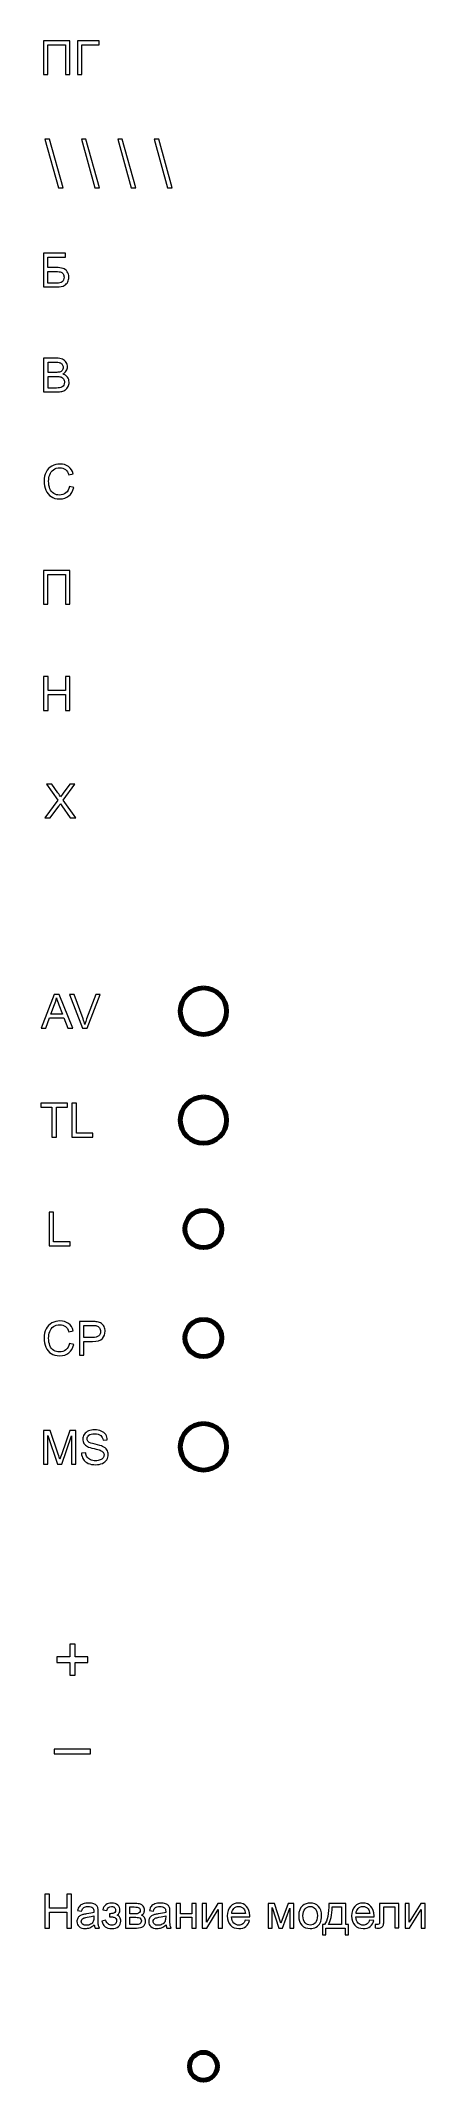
# Model space of a CAD drawing. Header units: millimetres. Extents: x -371 to 3181, y -611 to 488.
# Drawn here: x 2974 to 3181, y -611 to 488 of the extents above.
import ezdxf

# ---------------------------------------------------------------- set-up
doc = ezdxf.new("R2010")
doc.units = ezdxf.units.MM
doc.header["$MEASUREMENT"] = 0
doc.layers.add('layer 1', color=7, linetype='Continuous')

msp = doc.modelspace()

# ---------------------------------------------------------------- linework, layer by layer
at = {"layer": 'layer 1', "color": 142, "lineweight": 9}
for points, knots in [([(2975.2138, 487.8592), (2975.2138, 487.8592), (2989.4886, 487.8592), (2989.4886, 487.8592), (2989.4886, 487.8592), (2989.4886, 487.8592), (2989.4886, 469.6728), (2989.4886, 469.6728), (2989.4886, 469.6728), (2989.4886, 469.6728), (2987.0756, 469.6728), (2987.0756, 469.6728), (2987.0756, 469.6728), (2987.0756, 469.6728), (2987.0756, 485.7256), (2987.0756, 485.7256), (2987.0756, 485.7256), (2987.0756, 485.7256), (2977.6268, 485.7256), (2977.6268, 485.7256), (2977.6268, 485.7256), (2977.6268, 485.7256), (2977.6268, 469.6728), (2977.6268, 469.6728), (2977.6268, 469.6728), (2977.6268, 469.6728), (2975.2138, 469.6728), (2975.2138, 469.6728), (2975.2138, 469.6728), (2975.2138, 469.6728), (2975.2138, 487.8592), (2975.2138, 487.8592)], [0, 0, 0, 0, 0.111111111, 0.111111111, 0.111111111, 0.111111111, 0.222222222, 0.222222222, 0.222222222, 0.222222222, 0.333333333, 0.333333333, 0.333333333, 0.333333333, 0.444444444, 0.444444444, 0.444444444, 0.444444444, 0.555555556, 0.555555556, 0.555555556, 0.555555556, 0.666666667, 0.666666667, 0.666666667, 0.666666667, 0.777777778, 0.777777778, 0.777777778, 0.777777778, 1, 1, 1, 1]), ([(2993.4976, 487.8592), (2993.4976, 487.8592), (3005.2579, 487.8592), (3005.2579, 487.8592), (3005.2579, 487.8592), (3005.2579, 487.8592), (3005.2579, 485.7256), (3005.2579, 485.7256), (3005.2579, 485.7256), (3005.2579, 485.7256), (2995.9106, 485.7256), (2995.9106, 485.7256), (2995.9106, 485.7256), (2995.9106, 485.7256), (2995.9106, 469.6728), (2995.9106, 469.6728), (2995.9106, 469.6728), (2995.9106, 469.6728), (2993.4976, 469.6728), (2993.4976, 469.6728), (2993.4976, 469.6728), (2993.4976, 469.6728), (2993.4976, 487.8592), (2993.4976, 487.8592)], [0, 0, 0, 0, 0.142857143, 0.142857143, 0.142857143, 0.142857143, 0.285714286, 0.285714286, 0.285714286, 0.285714286, 0.428571429, 0.428571429, 0.428571429, 0.428571429, 0.571428571, 0.571428571, 0.571428571, 0.571428571, 0.714285714, 0.714285714, 0.714285714, 0.714285714, 1, 1, 1, 1]), ([(2983.3161, 408.641), (2983.3161, 408.641), (2976.0136, 434.7465), (2976.0136, 434.7465), (2976.0136, 434.7465), (2976.0136, 434.7465), (2978.4948, 434.7465), (2978.4948, 434.7465), (2978.4948, 434.7465), (2978.4948, 434.7465), (2985.7973, 408.641), (2985.7973, 408.641), (2985.7973, 408.641), (2985.7973, 408.641), (2983.3161, 408.641), (2983.3161, 408.641)], [0, 0, 0, 0, 0.2, 0.2, 0.2, 0.2, 0.4, 0.4, 0.4, 0.4, 0.6, 0.6, 0.6, 0.6, 1, 1, 1, 1]), ([(3002.9187, 408.641), (3002.9187, 408.641), (2995.6162, 434.7465), (2995.6162, 434.7465), (2995.6162, 434.7465), (2995.6162, 434.7465), (2998.0974, 434.7465), (2998.0974, 434.7465), (2998.0974, 434.7465), (2998.0974, 434.7465), (3005.3999, 408.641), (3005.3999, 408.641), (3005.3999, 408.641), (3005.3999, 408.641), (3002.9187, 408.641), (3002.9187, 408.641)], [0, 0, 0, 0, 0.2, 0.2, 0.2, 0.2, 0.4, 0.4, 0.4, 0.4, 0.6, 0.6, 0.6, 0.6, 1, 1, 1, 1]), ([(3022.5213, 408.641), (3022.5213, 408.641), (3015.2188, 434.7465), (3015.2188, 434.7465), (3015.2188, 434.7465), (3015.2188, 434.7465), (3017.7, 434.7465), (3017.7, 434.7465), (3017.7, 434.7465), (3017.7, 434.7465), (3025.0025, 408.641), (3025.0025, 408.641), (3025.0025, 408.641), (3025.0025, 408.641), (3022.5213, 408.641), (3022.5213, 408.641)], [0, 0, 0, 0, 0.2, 0.2, 0.2, 0.2, 0.4, 0.4, 0.4, 0.4, 0.6, 0.6, 0.6, 0.6, 1, 1, 1, 1]), ([(3042.1239, 408.641), (3042.1239, 408.641), (3034.8214, 434.7465), (3034.8214, 434.7465), (3034.8214, 434.7465), (3034.8214, 434.7465), (3037.3026, 434.7465), (3037.3026, 434.7465), (3037.3026, 434.7465), (3037.3026, 434.7465), (3044.6051, 408.641), (3044.6051, 408.641), (3044.6051, 408.641), (3044.6051, 408.641), (3042.1239, 408.641), (3042.1239, 408.641)], [0, 0, 0, 0, 0.2, 0.2, 0.2, 0.2, 0.4, 0.4, 0.4, 0.4, 0.6, 0.6, 0.6, 0.6, 1, 1, 1, 1]), ([(2975.1724, 373.3509), (2975.1724, 373.3509), (2986.9834, 373.3509), (2986.9834, 373.3509), (2986.9834, 373.3509), (2986.9834, 373.3509), (2986.9834, 371.2173), (2986.9834, 371.2173), (2986.9834, 371.2173), (2986.9834, 371.2173), (2977.5854, 371.2173), (2977.5854, 371.2173), (2977.5854, 371.2173), (2977.5854, 371.2173), (2977.5854, 365.6039), (2977.5854, 365.6039), (2977.5854, 365.6039), (2977.5854, 365.6039), (2981.9288, 365.6039), (2981.9288, 365.6039), (2981.9288, 365.6039), (2983.5332, 365.6039), (2984.8075, 365.4515), (2985.7557, 365.1425), (2985.7557, 365.1425), (2986.704, 364.8377), (2987.4618, 364.2619), (2988.0333, 363.411), (2988.0333, 363.411), (2988.6048, 362.5644), (2988.8884, 361.578), (2988.8884, 360.4519), (2988.8884, 360.4519), (2988.8884, 359.5333), (2988.6852, 358.6739), (2988.2746, 357.8781), (2988.2746, 357.8781), (2987.8639, 357.078), (2987.2543, 356.426), (2986.4415, 355.9223), (2986.4415, 355.9223), (2985.633, 355.4185), (2984.2487, 355.1645), (2982.2971, 355.1645), (2982.2971, 355.1645), (2982.2971, 355.1645), (2975.1724, 355.1645), (2975.1724, 355.1645), (2975.1724, 355.1645), (2975.1724, 355.1645), (2975.1724, 373.3509), (2975.1724, 373.3509)], [0, 0, 0, 0, 0.071428571, 0.071428571, 0.071428571, 0.071428571, 0.142857143, 0.142857143, 0.142857143, 0.142857143, 0.214285714, 0.214285714, 0.214285714, 0.214285714, 0.285714286, 0.285714286, 0.285714286, 0.285714286, 0.357142857, 0.357142857, 0.357142857, 0.357142857, 0.428571429, 0.428571429, 0.428571429, 0.428571429, 0.5, 0.5, 0.5, 0.5, 0.571428571, 0.571428571, 0.571428571, 0.571428571, 0.642857143, 0.642857143, 0.642857143, 0.642857143, 0.714285714, 0.714285714, 0.714285714, 0.714285714, 0.785714286, 0.785714286, 0.785714286, 0.785714286, 0.857142857, 0.857142857, 0.857142857, 0.857142857, 1, 1, 1, 1]), ([(2977.5854, 357.2219), (2977.5854, 357.2219), (2982.3987, 357.2219), (2982.3987, 357.2219), (2982.3987, 357.2219), (2983.6983, 357.2219), (2984.672, 357.4844), (2985.3239, 358.0135), (2985.3239, 358.0135), (2985.9716, 358.5427), (2986.2976, 359.3343), (2986.2976, 360.3884), (2986.2976, 360.3884), (2986.2976, 361.142), (2986.1113, 361.7685), (2985.7388, 362.2723), (2985.7388, 362.2723), (2985.3663, 362.776), (2984.8498, 363.1105), (2984.1894, 363.2756), (2984.1894, 363.2756), (2983.5248, 363.4407), (2982.3945, 363.5211), (2980.7985, 363.5211), (2980.7985, 363.5211), (2980.7985, 363.5211), (2977.5854, 363.5211), (2977.5854, 363.5211), (2977.5854, 363.5211), (2977.5854, 363.5211), (2977.5854, 357.2219), (2977.5854, 357.2219)], [0, 0, 0, 0, 0.111111111, 0.111111111, 0.111111111, 0.111111111, 0.222222222, 0.222222222, 0.222222222, 0.222222222, 0.333333333, 0.333333333, 0.333333333, 0.333333333, 0.444444444, 0.444444444, 0.444444444, 0.444444444, 0.555555556, 0.555555556, 0.555555556, 0.555555556, 0.666666667, 0.666666667, 0.666666667, 0.666666667, 0.777777778, 0.777777778, 0.777777778, 0.777777778, 1, 1, 1, 1]), ([(2975.2631, 298.5689), (2975.2631, 298.5689), (2975.2631, 316.7553), (2975.2631, 316.7553), (2975.2631, 316.7553), (2975.2631, 316.7553), (2982.0872, 316.7553), (2982.0872, 316.7553), (2982.0872, 316.7553), (2983.4758, 316.7553), (2984.5891, 316.5733), (2985.4316, 316.205), (2985.4316, 316.205), (2986.2698, 315.8367), (2986.9259, 315.2694), (2987.4001, 314.5032), (2987.4001, 314.5032), (2987.8784, 313.7412), (2988.1155, 312.9411), (2988.1155, 312.1029), (2988.1155, 312.1029), (2988.1155, 311.3282), (2987.9038, 310.5958), (2987.4847, 309.91), (2987.4847, 309.91), (2987.0656, 309.2242), (2986.4306, 308.6696), (2985.5797, 308.2463), (2985.5797, 308.2463), (2986.6804, 307.9246), (2987.5271, 307.3742), (2988.1155, 306.5953), (2988.1155, 306.5953), (2988.7082, 305.8206), (2989.0045, 304.902), (2989.0045, 303.8436), (2989.0045, 303.8436), (2989.0045, 302.9885), (2988.8225, 302.1969), (2988.4626, 301.4645), (2988.4626, 301.4645), (2988.1028, 300.7321), (2987.6583, 300.1691), (2987.1291, 299.7712), (2987.1291, 299.7712), (2986.6, 299.3775), (2985.9353, 299.0769), (2985.1395, 298.8737), (2985.1395, 298.8737), (2984.3394, 298.6705), (2983.3615, 298.5689), (2982.2015, 298.5689), (2982.2015, 298.5689), (2982.2015, 298.5689), (2975.2631, 298.5689), (2975.2631, 298.5689)], [0, 0, 0, 0, 0.066666667, 0.066666667, 0.066666667, 0.066666667, 0.133333333, 0.133333333, 0.133333333, 0.133333333, 0.2, 0.2, 0.2, 0.2, 0.266666667, 0.266666667, 0.266666667, 0.266666667, 0.333333333, 0.333333333, 0.333333333, 0.333333333, 0.4, 0.4, 0.4, 0.4, 0.466666667, 0.466666667, 0.466666667, 0.466666667, 0.533333333, 0.533333333, 0.533333333, 0.533333333, 0.6, 0.6, 0.6, 0.6, 0.666666667, 0.666666667, 0.666666667, 0.666666667, 0.733333333, 0.733333333, 0.733333333, 0.733333333, 0.8, 0.8, 0.8, 0.8, 0.866666667, 0.866666667, 0.866666667, 0.866666667, 1, 1, 1, 1]), ([(2977.6761, 309.1099), (2977.6761, 309.1099), (2981.6089, 309.1099), (2981.6089, 309.1099), (2981.6089, 309.1099), (2982.6757, 309.1099), (2983.4419, 309.1819), (2983.9033, 309.3216), (2983.9033, 309.3216), (2984.5172, 309.5036), (2984.9786, 309.8084), (2985.2876, 310.2317), (2985.2876, 310.2317), (2985.5967, 310.6551), (2985.7533, 311.1842), (2985.7533, 311.8235), (2985.7533, 311.8235), (2985.7533, 312.4288), (2985.6094, 312.9622), (2985.3173, 313.4194), (2985.3173, 313.4194), (2985.0294, 313.8809), (2984.6145, 314.1984), (2984.0769, 314.3677), (2984.0769, 314.3677), (2983.5393, 314.537), (2982.6164, 314.6217), (2981.3125, 314.6217), (2981.3125, 314.6217), (2981.3125, 314.6217), (2977.6761, 314.6217), (2977.6761, 314.6217), (2977.6761, 314.6217), (2977.6761, 314.6217), (2977.6761, 309.1099), (2977.6761, 309.1099)], [0, 0, 0, 0, 0.1, 0.1, 0.1, 0.1, 0.2, 0.2, 0.2, 0.2, 0.3, 0.3, 0.3, 0.3, 0.4, 0.4, 0.4, 0.4, 0.5, 0.5, 0.5, 0.5, 0.6, 0.6, 0.6, 0.6, 0.7, 0.7, 0.7, 0.7, 0.8, 0.8, 0.8, 0.8, 1, 1, 1, 1]), ([(2977.6761, 300.7025), (2977.6761, 300.7025), (2982.2058, 300.7025), (2982.2058, 300.7025), (2982.2058, 300.7025), (2982.9847, 300.7025), (2983.5308, 300.7321), (2983.8483, 300.7914), (2983.8483, 300.7914), (2984.3986, 300.8888), (2984.8643, 301.0539), (2985.2368, 301.2867), (2985.2368, 301.2867), (2985.6094, 301.5195), (2985.9142, 301.8582), (2986.1555, 302.3027), (2986.1555, 302.3027), (2986.3968, 302.7472), (2986.5153, 303.2594), (2986.5153, 303.8394), (2986.5153, 303.8394), (2986.5153, 304.521), (2986.3417, 305.1094), (2985.9904, 305.6132), (2985.9904, 305.6132), (2985.6432, 306.1169), (2985.1606, 306.4683), (2984.5426, 306.6715), (2984.5426, 306.6715), (2983.9287, 306.8747), (2983.0397, 306.9763), (2981.884, 306.9763), (2981.884, 306.9763), (2981.884, 306.9763), (2977.6761, 306.9763), (2977.6761, 306.9763), (2977.6761, 306.9763), (2977.6761, 306.9763), (2977.6761, 300.7025), (2977.6761, 300.7025)], [0, 0, 0, 0, 0.090909091, 0.090909091, 0.090909091, 0.090909091, 0.181818182, 0.181818182, 0.181818182, 0.181818182, 0.272727273, 0.272727273, 0.272727273, 0.272727273, 0.363636364, 0.363636364, 0.363636364, 0.363636364, 0.454545455, 0.454545455, 0.454545455, 0.454545455, 0.545454545, 0.545454545, 0.545454545, 0.545454545, 0.636363636, 0.636363636, 0.636363636, 0.636363636, 0.727272727, 0.727272727, 0.727272727, 0.727272727, 0.818181818, 0.818181818, 0.818181818, 0.818181818, 1, 1, 1, 1]), ([(2989.1419, 247.6296), (2989.1419, 247.6296), (2991.5549, 247.02), (2991.5549, 247.02), (2991.5549, 247.02), (2991.0511, 245.0431), (2990.1452, 243.5402), (2988.8371, 242.5031), (2988.8371, 242.5031), (2987.529, 241.4659), (2985.9288, 240.9452), (2984.0365, 240.9452), (2984.0365, 240.9452), (2982.0807, 240.9452), (2980.489, 241.3431), (2979.2613, 242.1432), (2979.2613, 242.1432), (2978.0336, 242.9391), (2977.1023, 244.0948), (2976.4631, 245.6061), (2976.4631, 245.6061), (2975.8238, 247.1216), (2975.5021, 248.743), (2975.5021, 250.4787), (2975.5021, 250.4787), (2975.5021, 252.371), (2975.8619, 254.022), (2976.5858, 255.4317), (2976.5858, 255.4317), (2977.3097, 256.8414), (2978.3384, 257.9124), (2979.6719, 258.6448), (2979.6719, 258.6448), (2981.0054, 259.3771), (2982.4744, 259.7412), (2984.0746, 259.7412), (2984.0746, 259.7412), (2985.8949, 259.7412), (2987.4232, 259.2798), (2988.6593, 258.3527), (2988.6593, 258.3527), (2989.8997, 257.4256), (2990.7633, 256.1259), (2991.2501, 254.4495), (2991.2501, 254.4495), (2991.2501, 254.4495), (2988.8879, 253.8907), (2988.8879, 253.8907), (2988.8879, 253.8907), (2988.4688, 255.2115), (2987.855, 256.1767), (2987.0549, 256.7779), (2987.0549, 256.7779), (2986.2548, 257.3832), (2985.2472, 257.6838), (2984.0323, 257.6838), (2984.0323, 257.6838), (2982.6395, 257.6838), (2981.4711, 257.3494), (2980.5355, 256.6805), (2980.5355, 256.6805), (2979.6, 256.0116), (2978.9396, 255.1099), (2978.5628, 253.9839), (2978.5628, 253.9839), (2978.1818, 252.8536), (2977.9913, 251.6894), (2977.9913, 250.4914), (2977.9913, 250.4914), (2977.9913, 248.9462), (2978.2157, 247.5958), (2978.6644, 246.4443), (2978.6644, 246.4443), (2979.1131, 245.2886), (2979.8116, 244.4292), (2980.7599, 243.8577), (2980.7599, 243.8577), (2981.7082, 243.2862), (2982.7326, 243.0026), (2983.8375, 243.0026), (2983.8375, 243.0026), (2985.1837, 243.0026), (2986.3183, 243.3921), (2987.2496, 244.1668), (2987.2496, 244.1668), (2988.1809, 244.9457), (2988.8117, 246.0972), (2989.1419, 247.6296)], [0, 0, 0, 0, 0.043478261, 0.043478261, 0.043478261, 0.043478261, 0.086956522, 0.086956522, 0.086956522, 0.086956522, 0.130434783, 0.130434783, 0.130434783, 0.130434783, 0.173913043, 0.173913043, 0.173913043, 0.173913043, 0.217391304, 0.217391304, 0.217391304, 0.217391304, 0.260869565, 0.260869565, 0.260869565, 0.260869565, 0.304347826, 0.304347826, 0.304347826, 0.304347826, 0.347826087, 0.347826087, 0.347826087, 0.347826087, 0.391304348, 0.391304348, 0.391304348, 0.391304348, 0.434782609, 0.434782609, 0.434782609, 0.434782609, 0.47826087, 0.47826087, 0.47826087, 0.47826087, 0.52173913, 0.52173913, 0.52173913, 0.52173913, 0.565217391, 0.565217391, 0.565217391, 0.565217391, 0.608695652, 0.608695652, 0.608695652, 0.608695652, 0.652173913, 0.652173913, 0.652173913, 0.652173913, 0.695652174, 0.695652174, 0.695652174, 0.695652174, 0.739130435, 0.739130435, 0.739130435, 0.739130435, 0.782608696, 0.782608696, 0.782608696, 0.782608696, 0.826086957, 0.826086957, 0.826086957, 0.826086957, 0.869565217, 0.869565217, 0.869565217, 0.869565217, 0.913043478, 0.913043478, 0.913043478, 0.913043478, 1, 1, 1, 1]), ([(2975.2138, 202.3381), (2975.2138, 202.3381), (2989.4886, 202.3381), (2989.4886, 202.3381), (2989.4886, 202.3381), (2989.4886, 202.3381), (2989.4886, 184.1517), (2989.4886, 184.1517), (2989.4886, 184.1517), (2989.4886, 184.1517), (2987.0756, 184.1517), (2987.0756, 184.1517), (2987.0756, 184.1517), (2987.0756, 184.1517), (2987.0756, 200.2045), (2987.0756, 200.2045), (2987.0756, 200.2045), (2987.0756, 200.2045), (2977.6268, 200.2045), (2977.6268, 200.2045), (2977.6268, 200.2045), (2977.6268, 200.2045), (2977.6268, 184.1517), (2977.6268, 184.1517), (2977.6268, 184.1517), (2977.6268, 184.1517), (2975.2138, 184.1517), (2975.2138, 184.1517), (2975.2138, 184.1517), (2975.2138, 184.1517), (2975.2138, 202.3381), (2975.2138, 202.3381)], [0, 0, 0, 0, 0.111111111, 0.111111111, 0.111111111, 0.111111111, 0.222222222, 0.222222222, 0.222222222, 0.222222222, 0.333333333, 0.333333333, 0.333333333, 0.333333333, 0.444444444, 0.444444444, 0.444444444, 0.444444444, 0.555555556, 0.555555556, 0.555555556, 0.555555556, 0.666666667, 0.666666667, 0.666666667, 0.666666667, 0.777777778, 0.777777778, 0.777777778, 0.777777778, 1, 1, 1, 1]), ([(2975.2253, 126.9564), (2975.2253, 126.9564), (2975.2253, 145.1428), (2975.2253, 145.1428), (2975.2253, 145.1428), (2975.2253, 145.1428), (2977.6383, 145.1428), (2977.6383, 145.1428), (2977.6383, 145.1428), (2977.6383, 145.1428), (2977.6383, 137.6498), (2977.6383, 137.6498), (2977.6383, 137.6498), (2977.6383, 137.6498), (2987.0363, 137.6498), (2987.0363, 137.6498), (2987.0363, 137.6498), (2987.0363, 137.6498), (2987.0363, 145.1428), (2987.0363, 145.1428), (2987.0363, 145.1428), (2987.0363, 145.1428), (2989.4493, 145.1428), (2989.4493, 145.1428), (2989.4493, 145.1428), (2989.4493, 145.1428), (2989.4493, 126.9564), (2989.4493, 126.9564), (2989.4493, 126.9564), (2989.4493, 126.9564), (2987.0363, 126.9564), (2987.0363, 126.9564), (2987.0363, 126.9564), (2987.0363, 126.9564), (2987.0363, 135.5162), (2987.0363, 135.5162), (2987.0363, 135.5162), (2987.0363, 135.5162), (2977.6383, 135.5162), (2977.6383, 135.5162), (2977.6383, 135.5162), (2977.6383, 135.5162), (2977.6383, 126.9564), (2977.6383, 126.9564), (2977.6383, 126.9564), (2977.6383, 126.9564), (2975.2253, 126.9564), (2975.2253, 126.9564)], [0, 0, 0, 0, 0.076923077, 0.076923077, 0.076923077, 0.076923077, 0.153846154, 0.153846154, 0.153846154, 0.153846154, 0.230769231, 0.230769231, 0.230769231, 0.230769231, 0.307692308, 0.307692308, 0.307692308, 0.307692308, 0.384615385, 0.384615385, 0.384615385, 0.384615385, 0.461538462, 0.461538462, 0.461538462, 0.461538462, 0.538461538, 0.538461538, 0.538461538, 0.538461538, 0.615384615, 0.615384615, 0.615384615, 0.615384615, 0.692307692, 0.692307692, 0.692307692, 0.692307692, 0.769230769, 0.769230769, 0.769230769, 0.769230769, 0.846153846, 0.846153846, 0.846153846, 0.846153846, 1, 1, 1, 1]), ([(2975.9473, 69.0319), (2975.9473, 69.0319), (2982.9746, 78.468), (2982.9746, 78.468), (2982.9746, 78.468), (2982.9746, 78.468), (2976.7855, 87.2183), (2976.7855, 87.2183), (2976.7855, 87.2183), (2976.7855, 87.2183), (2979.6514, 87.2183), (2979.6514, 87.2183), (2979.6514, 87.2183), (2979.6514, 87.2183), (2982.9661, 82.5659), (2982.9661, 82.5659), (2982.9661, 82.5659), (2983.6562, 81.6007), (2984.1345, 80.8641), (2984.4097, 80.3518), (2984.4097, 80.3518), (2984.8203, 80.9868), (2985.3029, 81.6642), (2985.8575, 82.3796), (2985.8575, 82.3796), (2985.8575, 82.3796), (2989.4897, 87.2183), (2989.4897, 87.2183), (2989.4897, 87.2183), (2989.4897, 87.2183), (2992.1271, 87.2183), (2992.1271, 87.2183), (2992.1271, 87.2183), (2992.1271, 87.2183), (2985.8109, 78.5738), (2985.8109, 78.5738), (2985.8109, 78.5738), (2985.8109, 78.5738), (2992.6097, 69.0319), (2992.6097, 69.0319), (2992.6097, 69.0319), (2992.6097, 69.0319), (2989.6548, 69.0319), (2989.6548, 69.0319), (2989.6548, 69.0319), (2989.6548, 69.0319), (2985.0659, 75.5174), (2985.0659, 75.5174), (2985.0659, 75.5174), (2984.8034, 75.8857), (2984.5536, 76.254), (2984.3208, 76.618), (2984.3208, 76.618), (2983.9144, 76.0084), (2983.6265, 75.5809), (2983.4487, 75.3396), (2983.4487, 75.3396), (2983.4487, 75.3396), (2978.8386, 69.0319), (2978.8386, 69.0319), (2978.8386, 69.0319), (2978.8386, 69.0319), (2975.9473, 69.0319), (2975.9473, 69.0319)], [0, 0, 0, 0, 0.058823529, 0.058823529, 0.058823529, 0.058823529, 0.117647059, 0.117647059, 0.117647059, 0.117647059, 0.176470588, 0.176470588, 0.176470588, 0.176470588, 0.235294118, 0.235294118, 0.235294118, 0.235294118, 0.294117647, 0.294117647, 0.294117647, 0.294117647, 0.352941176, 0.352941176, 0.352941176, 0.352941176, 0.411764706, 0.411764706, 0.411764706, 0.411764706, 0.470588235, 0.470588235, 0.470588235, 0.470588235, 0.529411765, 0.529411765, 0.529411765, 0.529411765, 0.588235294, 0.588235294, 0.588235294, 0.588235294, 0.647058824, 0.647058824, 0.647058824, 0.647058824, 0.705882353, 0.705882353, 0.705882353, 0.705882353, 0.764705882, 0.764705882, 0.764705882, 0.764705882, 0.823529412, 0.823529412, 0.823529412, 0.823529412, 0.882352941, 0.882352941, 0.882352941, 0.882352941, 1, 1, 1, 1]), ([(2974.0049, -44.3013), (2974.0049, -44.3013), (2980.9814, -26.1149), (2980.9814, -26.1149), (2980.9814, -26.1149), (2980.9814, -26.1149), (2983.6273, -26.1149), (2983.6273, -26.1149), (2983.6273, -26.1149), (2983.6273, -26.1149), (2991.0314, -44.3013), (2991.0314, -44.3013), (2991.0314, -44.3013), (2991.0314, -44.3013), (2988.2924, -44.3013), (2988.2924, -44.3013), (2988.2924, -44.3013), (2988.2924, -44.3013), (2986.1884, -38.7895), (2986.1884, -38.7895), (2986.1884, -38.7895), (2986.1884, -38.7895), (2978.5303, -38.7895), (2978.5303, -38.7895), (2978.5303, -38.7895), (2978.5303, -38.7895), (2976.5576, -44.3013), (2976.5576, -44.3013), (2976.5576, -44.3013), (2976.5576, -44.3013), (2974.0049, -44.3013), (2974.0049, -44.3013)], [0, 0, 0, 0, 0.111111111, 0.111111111, 0.111111111, 0.111111111, 0.222222222, 0.222222222, 0.222222222, 0.222222222, 0.333333333, 0.333333333, 0.333333333, 0.333333333, 0.444444444, 0.444444444, 0.444444444, 0.444444444, 0.555555556, 0.555555556, 0.555555556, 0.555555556, 0.666666667, 0.666666667, 0.666666667, 0.666666667, 0.777777778, 0.777777778, 0.777777778, 0.777777778, 1, 1, 1, 1]), ([(2979.2373, -36.8337), (2979.2373, -36.8337), (2985.4349, -36.8337), (2985.4349, -36.8337), (2985.4349, -36.8337), (2985.4349, -36.8337), (2983.5384, -31.7918), (2983.5384, -31.7918), (2983.5384, -31.7918), (2982.9669, -30.2593), (2982.5351, -28.9936), (2982.2345, -27.9945), (2982.2345, -27.9945), (2981.9847, -29.1798), (2981.6503, -30.344), (2981.2312, -31.4955), (2981.2312, -31.4955), (2981.2312, -31.4955), (2979.2373, -36.8337), (2979.2373, -36.8337)], [0, 0, 0, 0, 0.166666667, 0.166666667, 0.166666667, 0.166666667, 0.333333333, 0.333333333, 0.333333333, 0.333333333, 0.5, 0.5, 0.5, 0.5, 0.666666667, 0.666666667, 0.666666667, 0.666666667, 1, 1, 1, 1]), ([(2996.2384, -44.3013), (2996.2384, -44.3013), (2989.2111, -26.1149), (2989.2111, -26.1149), (2989.2111, -26.1149), (2989.2111, -26.1149), (2991.8188, -26.1149), (2991.8188, -26.1149), (2991.8188, -26.1149), (2991.8188, -26.1149), (2996.5432, -39.3314), (2996.5432, -39.3314), (2996.5432, -39.3314), (2996.92, -40.3897), (2997.2417, -41.3803), (2997.4957, -42.3074), (2997.4957, -42.3074), (2997.7751, -41.3126), (2998.1011, -40.322), (2998.4736, -39.3314), (2998.4736, -39.3314), (2998.4736, -39.3314), (3003.3758, -26.1149), (3003.3758, -26.1149), (3003.3758, -26.1149), (3003.3758, -26.1149), (3005.8311, -26.1149), (3005.8311, -26.1149), (3005.8311, -26.1149), (3005.8311, -26.1149), (2998.7403, -44.3013), (2998.7403, -44.3013), (2998.7403, -44.3013), (2998.7403, -44.3013), (2996.2384, -44.3013), (2996.2384, -44.3013)], [0, 0, 0, 0, 0.1, 0.1, 0.1, 0.1, 0.2, 0.2, 0.2, 0.2, 0.3, 0.3, 0.3, 0.3, 0.4, 0.4, 0.4, 0.4, 0.5, 0.5, 0.5, 0.5, 0.6, 0.6, 0.6, 0.6, 0.7, 0.7, 0.7, 0.7, 0.8, 0.8, 0.8, 0.8, 1, 1, 1, 1]), ([(2979.7397, -103.0035), (2979.7397, -103.0035), (2979.7397, -86.9507), (2979.7397, -86.9507), (2979.7397, -86.9507), (2979.7397, -86.9507), (2973.7453, -86.9507), (2973.7453, -86.9507), (2973.7453, -86.9507), (2973.7453, -86.9507), (2973.7453, -84.8171), (2973.7453, -84.8171), (2973.7453, -84.8171), (2973.7453, -84.8171), (2988.1471, -84.8171), (2988.1471, -84.8171), (2988.1471, -84.8171), (2988.1471, -84.8171), (2988.1471, -86.9507), (2988.1471, -86.9507), (2988.1471, -86.9507), (2988.1471, -86.9507), (2982.1527, -86.9507), (2982.1527, -86.9507), (2982.1527, -86.9507), (2982.1527, -86.9507), (2982.1527, -103.0035), (2982.1527, -103.0035), (2982.1527, -103.0035), (2982.1527, -103.0035), (2979.7397, -103.0035), (2979.7397, -103.0035)], [0, 0, 0, 0, 0.111111111, 0.111111111, 0.111111111, 0.111111111, 0.222222222, 0.222222222, 0.222222222, 0.222222222, 0.333333333, 0.333333333, 0.333333333, 0.333333333, 0.444444444, 0.444444444, 0.444444444, 0.444444444, 0.555555556, 0.555555556, 0.555555556, 0.555555556, 0.666666667, 0.666666667, 0.666666667, 0.666666667, 0.777777778, 0.777777778, 0.777777778, 0.777777778, 1, 1, 1, 1]), ([(2990.5305, -103.0035), (2990.5305, -103.0035), (2990.5305, -84.8171), (2990.5305, -84.8171), (2990.5305, -84.8171), (2990.5305, -84.8171), (2992.9435, -84.8171), (2992.9435, -84.8171), (2992.9435, -84.8171), (2992.9435, -84.8171), (2992.9435, -100.8699), (2992.9435, -100.8699), (2992.9435, -100.8699), (2992.9435, -100.8699), (3001.8843, -100.8699), (3001.8843, -100.8699), (3001.8843, -100.8699), (3001.8843, -100.8699), (3001.8843, -103.0035), (3001.8843, -103.0035), (3001.8843, -103.0035), (3001.8843, -103.0035), (2990.5305, -103.0035), (2990.5305, -103.0035)], [0, 0, 0, 0, 0.142857143, 0.142857143, 0.142857143, 0.142857143, 0.285714286, 0.285714286, 0.285714286, 0.285714286, 0.428571429, 0.428571429, 0.428571429, 0.428571429, 0.571428571, 0.571428571, 0.571428571, 0.571428571, 0.714285714, 0.714285714, 0.714285714, 0.714285714, 1, 1, 1, 1]), ([(2978.2631, -161.7057), (2978.2631, -161.7057), (2978.2631, -143.5193), (2978.2631, -143.5193), (2978.2631, -143.5193), (2978.2631, -143.5193), (2980.6761, -143.5193), (2980.6761, -143.5193), (2980.6761, -143.5193), (2980.6761, -143.5193), (2980.6761, -159.5721), (2980.6761, -159.5721), (2980.6761, -159.5721), (2980.6761, -159.5721), (2989.6169, -159.5721), (2989.6169, -159.5721), (2989.6169, -159.5721), (2989.6169, -159.5721), (2989.6169, -161.7057), (2989.6169, -161.7057), (2989.6169, -161.7057), (2989.6169, -161.7057), (2978.2631, -161.7057), (2978.2631, -161.7057)], [0, 0, 0, 0, 0.142857143, 0.142857143, 0.142857143, 0.142857143, 0.285714286, 0.285714286, 0.285714286, 0.285714286, 0.428571429, 0.428571429, 0.428571429, 0.428571429, 0.571428571, 0.571428571, 0.571428571, 0.571428571, 0.714285714, 0.714285714, 0.714285714, 0.714285714, 1, 1, 1, 1]), ([(2989.1419, -214.2429), (2989.1419, -214.2429), (2991.5549, -214.8525), (2991.5549, -214.8525), (2991.5549, -214.8525), (2991.0511, -216.8294), (2990.1452, -218.3323), (2988.8371, -219.3694), (2988.8371, -219.3694), (2987.529, -220.4066), (2985.9288, -220.9273), (2984.0365, -220.9273), (2984.0365, -220.9273), (2982.0807, -220.9273), (2980.489, -220.5294), (2979.2613, -219.7293), (2979.2613, -219.7293), (2978.0336, -218.9334), (2977.1023, -217.7777), (2976.4631, -216.2664), (2976.4631, -216.2664), (2975.8238, -214.7509), (2975.5021, -213.1295), (2975.5021, -211.3938), (2975.5021, -211.3938), (2975.5021, -209.5015), (2975.8619, -207.8505), (2976.5858, -206.4408), (2976.5858, -206.4408), (2977.3097, -205.0311), (2978.3384, -203.9601), (2979.6719, -203.2277), (2979.6719, -203.2277), (2981.0054, -202.4954), (2982.4744, -202.1313), (2984.0746, -202.1313), (2984.0746, -202.1313), (2985.8949, -202.1313), (2987.4232, -202.5927), (2988.6593, -203.5198), (2988.6593, -203.5198), (2989.8997, -204.4469), (2990.7633, -205.7466), (2991.2501, -207.423), (2991.2501, -207.423), (2991.2501, -207.423), (2988.8879, -207.9818), (2988.8879, -207.9818), (2988.8879, -207.9818), (2988.4688, -206.661), (2987.855, -205.6958), (2987.0549, -205.0946), (2987.0549, -205.0946), (2986.2548, -204.4893), (2985.2472, -204.1887), (2984.0323, -204.1887), (2984.0323, -204.1887), (2982.6395, -204.1887), (2981.4711, -204.5231), (2980.5355, -205.192), (2980.5355, -205.192), (2979.6, -205.8609), (2978.9396, -206.7626), (2978.5628, -207.8886), (2978.5628, -207.8886), (2978.1818, -209.0189), (2977.9913, -210.1831), (2977.9913, -211.3811), (2977.9913, -211.3811), (2977.9913, -212.9263), (2978.2157, -214.2767), (2978.6644, -215.4282), (2978.6644, -215.4282), (2979.1131, -216.5839), (2979.8116, -217.4433), (2980.7599, -218.0148), (2980.7599, -218.0148), (2981.7082, -218.5863), (2982.7326, -218.8699), (2983.8375, -218.8699), (2983.8375, -218.8699), (2985.1837, -218.8699), (2986.3183, -218.4804), (2987.2496, -217.7057), (2987.2496, -217.7057), (2988.1809, -216.9268), (2988.8117, -215.7753), (2989.1419, -214.2429)], [0, 0, 0, 0, 0.043478261, 0.043478261, 0.043478261, 0.043478261, 0.086956522, 0.086956522, 0.086956522, 0.086956522, 0.130434783, 0.130434783, 0.130434783, 0.130434783, 0.173913043, 0.173913043, 0.173913043, 0.173913043, 0.217391304, 0.217391304, 0.217391304, 0.217391304, 0.260869565, 0.260869565, 0.260869565, 0.260869565, 0.304347826, 0.304347826, 0.304347826, 0.304347826, 0.347826087, 0.347826087, 0.347826087, 0.347826087, 0.391304348, 0.391304348, 0.391304348, 0.391304348, 0.434782609, 0.434782609, 0.434782609, 0.434782609, 0.47826087, 0.47826087, 0.47826087, 0.47826087, 0.52173913, 0.52173913, 0.52173913, 0.52173913, 0.565217391, 0.565217391, 0.565217391, 0.565217391, 0.608695652, 0.608695652, 0.608695652, 0.608695652, 0.652173913, 0.652173913, 0.652173913, 0.652173913, 0.695652174, 0.695652174, 0.695652174, 0.695652174, 0.739130435, 0.739130435, 0.739130435, 0.739130435, 0.782608696, 0.782608696, 0.782608696, 0.782608696, 0.826086957, 0.826086957, 0.826086957, 0.826086957, 0.869565217, 0.869565217, 0.869565217, 0.869565217, 0.913043478, 0.913043478, 0.913043478, 0.913043478, 1, 1, 1, 1]), ([(2994.5309, -220.6225), (2994.5309, -220.6225), (2994.5309, -202.4361), (2994.5309, -202.4361), (2994.5309, -202.4361), (2994.5309, -202.4361), (3001.3974, -202.4361), (3001.3974, -202.4361), (3001.3974, -202.4361), (3002.6039, -202.4361), (3003.5267, -202.4954), (3004.166, -202.6097), (3004.166, -202.6097), (3005.0592, -202.7578), (3005.8085, -203.0415), (3006.4139, -203.4563), (3006.4139, -203.4563), (3007.0192, -203.8754), (3007.5061, -204.4596), (3007.8744, -205.2089), (3007.8744, -205.2089), (3008.2427, -205.9582), (3008.4247, -206.7837), (3008.4247, -207.6854), (3008.4247, -207.6854), (3008.4247, -209.2264), (3007.9336, -210.5345), (3006.9473, -211.6013), (3006.9473, -211.6013), (3005.9651, -212.6723), (3004.1829, -213.2057), (3001.609, -213.2057), (3001.609, -213.2057), (3001.609, -213.2057), (2996.9439, -213.2057), (2996.9439, -213.2057), (2996.9439, -213.2057), (2996.9439, -213.2057), (2996.9439, -220.6225), (2996.9439, -220.6225), (2996.9439, -220.6225), (2996.9439, -220.6225), (2994.5309, -220.6225), (2994.5309, -220.6225)], [0, 0, 0, 0, 0.083333333, 0.083333333, 0.083333333, 0.083333333, 0.166666667, 0.166666667, 0.166666667, 0.166666667, 0.25, 0.25, 0.25, 0.25, 0.333333333, 0.333333333, 0.333333333, 0.333333333, 0.416666667, 0.416666667, 0.416666667, 0.416666667, 0.5, 0.5, 0.5, 0.5, 0.583333333, 0.583333333, 0.583333333, 0.583333333, 0.666666667, 0.666666667, 0.666666667, 0.666666667, 0.75, 0.75, 0.75, 0.75, 0.833333333, 0.833333333, 0.833333333, 0.833333333, 1, 1, 1, 1]), ([(2996.9439, -211.0721), (2996.9439, -211.0721), (3001.6429, -211.0721), (3001.6429, -211.0721), (3001.6429, -211.0721), (3003.2008, -211.0721), (3004.3014, -210.7842), (3004.9576, -210.2043), (3004.9576, -210.2043), (3005.6095, -209.6243), (3005.9355, -208.8115), (3005.9355, -207.7574), (3005.9355, -207.7574), (3005.9355, -206.9996), (3005.745, -206.3477), (3005.3598, -205.8058), (3005.3598, -205.8058), (3004.9745, -205.264), (3004.4665, -204.9041), (3003.84, -204.7306), (3003.84, -204.7306), (3003.4336, -204.6247), (3002.6843, -204.5697), (3001.5963, -204.5697), (3001.5963, -204.5697), (3001.5963, -204.5697), (2996.9439, -204.5697), (2996.9439, -204.5697), (2996.9439, -204.5697), (2996.9439, -204.5697), (2996.9439, -211.0721), (2996.9439, -211.0721)], [0, 0, 0, 0, 0.111111111, 0.111111111, 0.111111111, 0.111111111, 0.222222222, 0.222222222, 0.222222222, 0.222222222, 0.333333333, 0.333333333, 0.333333333, 0.333333333, 0.444444444, 0.444444444, 0.444444444, 0.444444444, 0.555555556, 0.555555556, 0.555555556, 0.555555556, 0.666666667, 0.666666667, 0.666666667, 0.666666667, 0.777777778, 0.777777778, 0.777777778, 0.777777778, 1, 1, 1, 1]), ([(2975.2787, -279.3247), (2975.2787, -279.3247), (2975.2787, -261.1383), (2975.2787, -261.1383), (2975.2787, -261.1383), (2975.2787, -261.1383), (2978.8855, -261.1383), (2978.8855, -261.1383), (2978.8855, -261.1383), (2978.8855, -261.1383), (2983.1866, -274.0119), (2983.1866, -274.0119), (2983.1866, -274.0119), (2983.5845, -275.2099), (2983.8724, -276.1074), (2984.0544, -276.7043), (2984.0544, -276.7043), (2984.2618, -276.0439), (2984.5878, -275.0702), (2985.0281, -273.7875), (2985.0281, -273.7875), (2985.0281, -273.7875), (2989.4053, -261.1383), (2989.4053, -261.1383), (2989.4053, -261.1383), (2989.4053, -261.1383), (2992.6269, -261.1383), (2992.6269, -261.1383), (2992.6269, -261.1383), (2992.6269, -261.1383), (2992.6269, -279.3247), (2992.6269, -279.3247), (2992.6269, -279.3247), (2992.6269, -279.3247), (2990.3155, -279.3247), (2990.3155, -279.3247), (2990.3155, -279.3247), (2990.3155, -279.3247), (2990.3155, -264.1101), (2990.3155, -264.1101), (2990.3155, -264.1101), (2990.3155, -264.1101), (2985.0069, -279.3247), (2985.0069, -279.3247), (2985.0069, -279.3247), (2985.0069, -279.3247), (2982.8394, -279.3247), (2982.8394, -279.3247), (2982.8394, -279.3247), (2982.8394, -279.3247), (2977.5901, -263.8307), (2977.5901, -263.8307), (2977.5901, -263.8307), (2977.5901, -263.8307), (2977.5901, -279.3247), (2977.5901, -279.3247), (2977.5901, -279.3247), (2977.5901, -279.3247), (2975.2787, -279.3247), (2975.2787, -279.3247)], [0, 0, 0, 0, 0.0625, 0.0625, 0.0625, 0.0625, 0.125, 0.125, 0.125, 0.125, 0.1875, 0.1875, 0.1875, 0.1875, 0.25, 0.25, 0.25, 0.25, 0.3125, 0.3125, 0.3125, 0.3125, 0.375, 0.375, 0.375, 0.375, 0.4375, 0.4375, 0.4375, 0.4375, 0.5, 0.5, 0.5, 0.5, 0.5625, 0.5625, 0.5625, 0.5625, 0.625, 0.625, 0.625, 0.625, 0.6875, 0.6875, 0.6875, 0.6875, 0.75, 0.75, 0.75, 0.75, 0.8125, 0.8125, 0.8125, 0.8125, 0.875, 0.875, 0.875, 0.875, 1, 1, 1, 1]), ([(2995.7003, -273.4827), (2995.7003, -273.4827), (2997.9609, -273.2795), (2997.9609, -273.2795), (2997.9609, -273.2795), (2998.0667, -274.1939), (2998.3165, -274.9432), (2998.7102, -275.5316), (2998.7102, -275.5316), (2999.1039, -276.1158), (2999.7135, -276.59), (3000.539, -276.954), (3000.539, -276.954), (3001.3645, -277.3139), (3002.2958, -277.4959), (3003.3288, -277.4959), (3003.3288, -277.4959), (3004.2474, -277.4959), (3005.056, -277.3604), (3005.7587, -277.0853), (3005.7587, -277.0853), (3006.4614, -276.8101), (3006.9821, -276.4333), (3007.325, -275.955), (3007.325, -275.955), (3007.6679, -275.4766), (3007.8415, -274.9559), (3007.8415, -274.3971), (3007.8415, -274.3971), (3007.8415, -273.8298), (3007.6764, -273.3345), (3007.3462, -272.907), (3007.3462, -272.907), (3007.016, -272.4836), (3006.4699, -272.128), (3005.7079, -271.8359), (3005.7079, -271.8359), (3005.2211, -271.6497), (3004.1416, -271.3533), (3002.4694, -270.9512), (3002.4694, -270.9512), (3000.7972, -270.549), (2999.6288, -270.1722), (2998.96, -269.8166), (2998.96, -269.8166), (2998.0921, -269.3594), (2997.4487, -268.7922), (2997.0253, -268.1191), (2997.0253, -268.1191), (2996.5978, -267.446), (2996.3861, -266.6882), (2996.3861, -265.8542), (2996.3861, -265.8542), (2996.3861, -264.9314), (2996.6486, -264.072), (2997.1693, -263.2761), (2997.1693, -263.2761), (2997.69, -262.476), (2998.4477, -261.8707), (2999.451, -261.4558), (2999.451, -261.4558), (3000.4501, -261.0409), (3001.5635, -260.8335), (3002.7869, -260.8335), (3002.7869, -260.8335), (3004.1331, -260.8335), (3005.3227, -261.0494), (3006.3514, -261.4854), (3006.3514, -261.4854), (3007.3801, -261.9172), (3008.1717, -262.5565), (3008.7263, -263.4031), (3008.7263, -263.4031), (3009.2808, -264.2456), (3009.5772, -265.2023), (3009.6195, -266.2691), (3009.6195, -266.2691), (3009.6195, -266.2691), (3007.3081, -266.4469), (3007.3081, -266.4469), (3007.3081, -266.4469), (3007.1853, -265.2997), (3006.7662, -264.4318), (3006.0508, -263.8476), (3006.0508, -263.8476), (3005.3354, -263.2592), (3004.277, -262.9671), (3002.88, -262.9671), (3002.88, -262.9671), (3001.4238, -262.9671), (3000.3612, -263.2338), (2999.6966, -263.7672), (2999.6966, -263.7672), (2999.0319, -264.3006), (2998.6975, -264.9441), (2998.6975, -265.6976), (2998.6975, -265.6976), (2998.6975, -266.3495), (2998.9346, -266.8872), (2999.4045, -267.3105), (2999.4045, -267.3105), (2999.8701, -267.7296), (3001.0766, -268.1656), (3003.0324, -268.6059), (3003.0324, -268.6059), (3004.9882, -269.0504), (3006.3302, -269.4356), (3007.0583, -269.7658), (3007.0583, -269.7658), (3008.1124, -270.2527), (3008.8956, -270.8665), (3009.3994, -271.6158), (3009.3994, -271.6158), (3009.9031, -272.3609), (3010.1529, -273.2202), (3010.1529, -274.1939), (3010.1529, -274.1939), (3010.1529, -275.1633), (3009.8777, -276.0693), (3009.3232, -276.9244), (3009.3232, -276.9244), (3008.7686, -277.7795), (3007.977, -278.4442), (3006.9398, -278.9183), (3006.9398, -278.9183), (3005.9026, -279.3924), (3004.7385, -279.6295), (3003.4388, -279.6295), (3003.4388, -279.6295), (3001.7963, -279.6295), (3000.4205, -279.3882), (2999.3113, -278.9098), (2999.3113, -278.9098), (2998.198, -278.4315), (2997.3301, -277.7118), (2996.6994, -276.7466), (2996.6994, -276.7466), (2996.0644, -275.7856), (2995.7342, -274.6977), (2995.7003, -273.4827)], [0, 0, 0, 0, 0.027777778, 0.027777778, 0.027777778, 0.027777778, 0.055555556, 0.055555556, 0.055555556, 0.055555556, 0.083333333, 0.083333333, 0.083333333, 0.083333333, 0.111111111, 0.111111111, 0.111111111, 0.111111111, 0.138888889, 0.138888889, 0.138888889, 0.138888889, 0.166666667, 0.166666667, 0.166666667, 0.166666667, 0.194444444, 0.194444444, 0.194444444, 0.194444444, 0.222222222, 0.222222222, 0.222222222, 0.222222222, 0.25, 0.25, 0.25, 0.25, 0.277777778, 0.277777778, 0.277777778, 0.277777778, 0.305555556, 0.305555556, 0.305555556, 0.305555556, 0.333333333, 0.333333333, 0.333333333, 0.333333333, 0.361111111, 0.361111111, 0.361111111, 0.361111111, 0.388888889, 0.388888889, 0.388888889, 0.388888889, 0.416666667, 0.416666667, 0.416666667, 0.416666667, 0.444444444, 0.444444444, 0.444444444, 0.444444444, 0.472222222, 0.472222222, 0.472222222, 0.472222222, 0.5, 0.5, 0.5, 0.5, 0.527777778, 0.527777778, 0.527777778, 0.527777778, 0.555555556, 0.555555556, 0.555555556, 0.555555556, 0.583333333, 0.583333333, 0.583333333, 0.583333333, 0.611111111, 0.611111111, 0.611111111, 0.611111111, 0.638888889, 0.638888889, 0.638888889, 0.638888889, 0.666666667, 0.666666667, 0.666666667, 0.666666667, 0.694444444, 0.694444444, 0.694444444, 0.694444444, 0.722222222, 0.722222222, 0.722222222, 0.722222222, 0.75, 0.75, 0.75, 0.75, 0.777777778, 0.777777778, 0.777777778, 0.777777778, 0.805555556, 0.805555556, 0.805555556, 0.805555556, 0.833333333, 0.833333333, 0.833333333, 0.833333333, 0.861111111, 0.861111111, 0.861111111, 0.861111111, 0.888888889, 0.888888889, 0.888888889, 0.888888889, 0.916666667, 0.916666667, 0.916666667, 0.916666667, 0.944444444, 0.944444444, 0.944444444, 0.944444444, 1, 1, 1, 1]), ([(2989.3645, -393.0628), (2989.3645, -393.0628), (2989.3645, -386.1483), (2989.3645, -386.1483), (2989.3645, -386.1483), (2989.3645, -386.1483), (2982.4854, -386.1483), (2982.4854, -386.1483), (2982.4854, -386.1483), (2982.4854, -386.1483), (2982.4854, -383.2555), (2982.4854, -383.2555), (2982.4854, -383.2555), (2982.4854, -383.2555), (2989.3645, -383.2555), (2989.3645, -383.2555), (2989.3645, -383.2555), (2989.3645, -383.2555), (2989.3645, -376.3764), (2989.3645, -376.3764), (2989.3645, -376.3764), (2989.3645, -376.3764), (2992.2926, -376.3764), (2992.2926, -376.3764), (2992.2926, -376.3764), (2992.2926, -376.3764), (2992.2926, -383.2555), (2992.2926, -383.2555), (2992.2926, -383.2555), (2992.2926, -383.2555), (2999.1718, -383.2555), (2999.1718, -383.2555), (2999.1718, -383.2555), (2999.1718, -383.2555), (2999.1718, -386.1483), (2999.1718, -386.1483), (2999.1718, -386.1483), (2999.1718, -386.1483), (2992.2926, -386.1483), (2992.2926, -386.1483), (2992.2926, -386.1483), (2992.2926, -386.1483), (2992.2926, -393.0628), (2992.2926, -393.0628), (2992.2926, -393.0628), (2992.2926, -393.0628), (2989.3645, -393.0628), (2989.3645, -393.0628)], [0, 0, 0, 0, 0.076923077, 0.076923077, 0.076923077, 0.076923077, 0.153846154, 0.153846154, 0.153846154, 0.153846154, 0.230769231, 0.230769231, 0.230769231, 0.230769231, 0.307692308, 0.307692308, 0.307692308, 0.307692308, 0.384615385, 0.384615385, 0.384615385, 0.384615385, 0.461538462, 0.461538462, 0.461538462, 0.461538462, 0.538461538, 0.538461538, 0.538461538, 0.538461538, 0.615384615, 0.615384615, 0.615384615, 0.615384615, 0.692307692, 0.692307692, 0.692307692, 0.692307692, 0.769230769, 0.769230769, 0.769230769, 0.769230769, 0.846153846, 0.846153846, 0.846153846, 0.846153846, 1, 1, 1, 1]), ([(2980.917, -435.4532), (2980.917, -435.4532), (2980.917, -432.9484), (2980.917, -432.9484), (2980.917, -432.9484), (2980.917, -432.9484), (3000.4962, -432.9484), (3000.4962, -432.9484), (3000.4962, -432.9484), (3000.4962, -432.9484), (3000.4962, -435.4532), (3000.4962, -435.4532), (3000.4962, -435.4532), (3000.4962, -435.4532), (2980.917, -435.4532), (2980.917, -435.4532)], [0, 0, 0, 0, 0.2, 0.2, 0.2, 0.2, 0.4, 0.4, 0.4, 0.4, 0.6, 0.6, 0.6, 0.6, 1, 1, 1, 1]), ([(2976.0056, -529.3483), (2976.0056, -529.3483), (2976.0056, -511.1619), (2976.0056, -511.1619), (2976.0056, -511.1619), (2976.0056, -511.1619), (2978.4186, -511.1619), (2978.4186, -511.1619), (2978.4186, -511.1619), (2978.4186, -511.1619), (2978.4186, -518.6549), (2978.4186, -518.6549), (2978.4186, -518.6549), (2978.4186, -518.6549), (2987.8166, -518.6549), (2987.8166, -518.6549), (2987.8166, -518.6549), (2987.8166, -518.6549), (2987.8166, -511.1619), (2987.8166, -511.1619), (2987.8166, -511.1619), (2987.8166, -511.1619), (2990.2296, -511.1619), (2990.2296, -511.1619), (2990.2296, -511.1619), (2990.2296, -511.1619), (2990.2296, -529.3483), (2990.2296, -529.3483), (2990.2296, -529.3483), (2990.2296, -529.3483), (2987.8166, -529.3483), (2987.8166, -529.3483), (2987.8166, -529.3483), (2987.8166, -529.3483), (2987.8166, -520.7885), (2987.8166, -520.7885), (2987.8166, -520.7885), (2987.8166, -520.7885), (2978.4186, -520.7885), (2978.4186, -520.7885), (2978.4186, -520.7885), (2978.4186, -520.7885), (2978.4186, -529.3483), (2978.4186, -529.3483), (2978.4186, -529.3483), (2978.4186, -529.3483), (2976.0056, -529.3483), (2976.0056, -529.3483)], [0, 0, 0, 0, 0.076923077, 0.076923077, 0.076923077, 0.076923077, 0.153846154, 0.153846154, 0.153846154, 0.153846154, 0.230769231, 0.230769231, 0.230769231, 0.230769231, 0.307692308, 0.307692308, 0.307692308, 0.307692308, 0.384615385, 0.384615385, 0.384615385, 0.384615385, 0.461538462, 0.461538462, 0.461538462, 0.461538462, 0.538461538, 0.538461538, 0.538461538, 0.538461538, 0.615384615, 0.615384615, 0.615384615, 0.615384615, 0.692307692, 0.692307692, 0.692307692, 0.692307692, 0.769230769, 0.769230769, 0.769230769, 0.769230769, 0.846153846, 0.846153846, 0.846153846, 0.846153846, 1, 1, 1, 1]), ([(3002.5782, -527.6973), (3001.7485, -528.4043), (3000.9484, -528.8996), (3000.1821, -529.1917), (3000.1821, -529.1917), (2999.4159, -529.4838), (2998.5946, -529.6277), (2997.7141, -529.6277), (2997.7141, -529.6277), (2996.2663, -529.6277), (2995.1529, -529.2763), (2994.374, -528.5694), (2994.374, -528.5694), (2993.5951, -527.8666), (2993.2056, -526.9649), (2993.2056, -525.8685), (2993.2056, -525.8685), (2993.2056, -525.225), (2993.3538, -524.6366), (2993.6459, -524.1032), (2993.6459, -524.1032), (2993.9422, -523.5698), (2994.3274, -523.1465), (2994.8016, -522.8247), (2994.8016, -522.8247), (2995.2799, -522.503), (2995.8133, -522.2575), (2996.4102, -522.0924), (2996.4102, -522.0924), (2996.8505, -521.9781), (2997.5151, -521.868), (2998.3999, -521.7579), (2998.3999, -521.7579), (3000.2033, -521.5463), (3001.5368, -521.288), (3002.3877, -520.9917), (3002.3877, -520.9917), (3002.3962, -520.6869), (3002.4004, -520.4922), (3002.4004, -520.4117), (3002.4004, -520.4117), (3002.4004, -519.5058), (3002.1887, -518.8666), (3001.7654, -518.494), (3001.7654, -518.494), (3001.1939, -517.9903), (3000.343, -517.7405), (2999.2169, -517.7405), (2999.2169, -517.7405), (2998.1628, -517.7405), (2997.3839, -517.9268), (2996.8844, -518.2951), (2996.8844, -518.2951), (2996.3806, -518.6634), (2996.0123, -519.3153), (2995.771, -520.2551), (2995.771, -520.2551), (2995.771, -520.2551), (2993.5866, -519.9503), (2993.5866, -519.9503), (2993.5866, -519.9503), (2993.7856, -519.0147), (2994.1115, -518.257), (2994.5687, -517.6812), (2994.5687, -517.6812), (2995.0259, -517.1055), (2995.6863, -516.6652), (2996.5499, -516.352), (2996.5499, -516.352), (2997.4093, -516.0429), (2998.4126, -515.8863), (2999.5471, -515.8863), (2999.5471, -515.8863), (3000.6732, -515.8863), (3001.5918, -516.0175), (3002.2988, -516.2842), (3002.2988, -516.2842), (3003.0015, -516.5509), (3003.5222, -516.8811), (3003.8524, -517.2833), (3003.8524, -517.2833), (3004.1826, -517.6855), (3004.4155, -518.1935), (3004.5509, -518.8073), (3004.5509, -518.8073), (3004.6229, -519.1883), (3004.661, -519.8741), (3004.661, -520.8605), (3004.661, -520.8605), (3004.661, -520.8605), (3004.661, -523.8238), (3004.661, -523.8238), (3004.661, -523.8238), (3004.661, -525.8939), (3004.7076, -527.202), (3004.8007, -527.7566), (3004.8007, -527.7566), (3004.8896, -528.3111), (3005.0759, -528.8403), (3005.3468, -529.3483), (3005.3468, -529.3483), (3005.3468, -529.3483), (3003.01, -529.3483), (3003.01, -529.3483), (3003.01, -529.3483), (3002.7856, -528.8784), (3002.6417, -528.3281), (3002.5782, -527.6973)], [0, 0, 0, 0, 0.035714286, 0.035714286, 0.035714286, 0.035714286, 0.071428571, 0.071428571, 0.071428571, 0.071428571, 0.107142857, 0.107142857, 0.107142857, 0.107142857, 0.142857143, 0.142857143, 0.142857143, 0.142857143, 0.178571429, 0.178571429, 0.178571429, 0.178571429, 0.214285714, 0.214285714, 0.214285714, 0.214285714, 0.25, 0.25, 0.25, 0.25, 0.285714286, 0.285714286, 0.285714286, 0.285714286, 0.321428571, 0.321428571, 0.321428571, 0.321428571, 0.357142857, 0.357142857, 0.357142857, 0.357142857, 0.392857143, 0.392857143, 0.392857143, 0.392857143, 0.428571429, 0.428571429, 0.428571429, 0.428571429, 0.464285714, 0.464285714, 0.464285714, 0.464285714, 0.5, 0.5, 0.5, 0.5, 0.535714286, 0.535714286, 0.535714286, 0.535714286, 0.571428571, 0.571428571, 0.571428571, 0.571428571, 0.607142857, 0.607142857, 0.607142857, 0.607142857, 0.642857143, 0.642857143, 0.642857143, 0.642857143, 0.678571429, 0.678571429, 0.678571429, 0.678571429, 0.714285714, 0.714285714, 0.714285714, 0.714285714, 0.75, 0.75, 0.75, 0.75, 0.785714286, 0.785714286, 0.785714286, 0.785714286, 0.821428571, 0.821428571, 0.821428571, 0.821428571, 0.857142857, 0.857142857, 0.857142857, 0.857142857, 0.892857143, 0.892857143, 0.892857143, 0.892857143, 0.928571429, 0.928571429, 0.928571429, 0.928571429, 1, 1, 1, 1]), ([(3010.7316, -523.3793), (3010.7316, -523.3793), (3010.7316, -521.6267), (3010.7316, -521.6267), (3010.7316, -521.6267), (3011.6714, -521.6182), (3012.3149, -521.5801), (3012.6535, -521.5166), (3012.6535, -521.5166), (3012.9964, -521.4489), (3013.3224, -521.2542), (3013.6272, -520.924), (3013.6272, -520.924), (3013.932, -520.5938), (3014.0844, -520.1831), (3014.0844, -519.6878), (3014.0844, -519.6878), (3014.0844, -519.0909), (3013.8854, -518.6083), (3013.4833, -518.2527), (3013.4833, -518.2527), (3013.0811, -517.8929), (3012.5646, -517.7151), (3011.9254, -517.7151), (3011.9254, -517.7151), (3010.6681, -517.7151), (3009.7876, -518.4517), (3009.2838, -519.9249), (3009.2838, -519.9249), (3009.2838, -519.9249), (3007.1502, -519.5693), (3007.1502, -519.5693), (3007.1502, -519.5693), (3007.8106, -517.114), (3009.4108, -515.8863), (3011.9423, -515.8863), (3011.9423, -515.8863), (3013.3478, -515.8863), (3014.4485, -516.2673), (3015.2486, -517.0335), (3015.2486, -517.0335), (3016.0487, -517.7998), (3016.4466, -518.7142), (3016.4466, -519.7767), (3016.4466, -519.7767), (3016.4466, -520.8478), (3015.9259, -521.7029), (3014.8887, -522.3337), (3014.8887, -522.3337), (3015.5534, -522.6893), (3016.0487, -523.1422), (3016.3831, -523.6926), (3016.3831, -523.6926), (3016.7133, -524.2429), (3016.8784, -524.8948), (3016.8784, -525.6484), (3016.8784, -525.6484), (3016.8784, -526.8295), (3016.4466, -527.7862), (3015.5872, -528.5228), (3015.5872, -528.5228), (3014.7236, -529.2594), (3013.5214, -529.6277), (3011.972, -529.6277), (3011.972, -529.6277), (3008.9663, -529.6277), (3007.2222, -528.2984), (3006.7438, -525.6399), (3006.7438, -525.6399), (3006.7438, -525.6399), (3008.852, -525.1827), (3008.852, -525.1827), (3008.852, -525.1827), (3009.0425, -526.0209), (3009.4277, -526.6728), (3010.0119, -527.1343), (3010.0119, -527.1343), (3010.5961, -527.5957), (3011.2608, -527.8243), (3012.0143, -527.8243), (3012.0143, -527.8243), (3012.7678, -527.8243), (3013.3944, -527.6126), (3013.8939, -527.1851), (3013.8939, -527.1851), (3014.3934, -526.7617), (3014.6432, -526.2199), (3014.6432, -525.5595), (3014.6432, -525.5595), (3014.6432, -525.0472), (3014.4866, -524.6027), (3014.1733, -524.2217), (3014.1733, -524.2217), (3013.86, -523.8407), (3013.5256, -523.6037), (3013.17, -523.5105), (3013.17, -523.5105), (3012.8144, -523.4132), (3012.1709, -523.3666), (3011.2396, -523.3666), (3011.2396, -523.3666), (3011.1634, -523.3666), (3010.9941, -523.3708), (3010.7316, -523.3793)], [0, 0, 0, 0, 0.037037037, 0.037037037, 0.037037037, 0.037037037, 0.074074074, 0.074074074, 0.074074074, 0.074074074, 0.111111111, 0.111111111, 0.111111111, 0.111111111, 0.148148148, 0.148148148, 0.148148148, 0.148148148, 0.185185185, 0.185185185, 0.185185185, 0.185185185, 0.222222222, 0.222222222, 0.222222222, 0.222222222, 0.259259259, 0.259259259, 0.259259259, 0.259259259, 0.296296296, 0.296296296, 0.296296296, 0.296296296, 0.333333333, 0.333333333, 0.333333333, 0.333333333, 0.37037037, 0.37037037, 0.37037037, 0.37037037, 0.407407407, 0.407407407, 0.407407407, 0.407407407, 0.444444444, 0.444444444, 0.444444444, 0.444444444, 0.481481481, 0.481481481, 0.481481481, 0.481481481, 0.518518519, 0.518518519, 0.518518519, 0.518518519, 0.555555556, 0.555555556, 0.555555556, 0.555555556, 0.592592593, 0.592592593, 0.592592593, 0.592592593, 0.62962963, 0.62962963, 0.62962963, 0.62962963, 0.666666667, 0.666666667, 0.666666667, 0.666666667, 0.703703704, 0.703703704, 0.703703704, 0.703703704, 0.740740741, 0.740740741, 0.740740741, 0.740740741, 0.777777778, 0.777777778, 0.777777778, 0.777777778, 0.814814815, 0.814814815, 0.814814815, 0.814814815, 0.851851852, 0.851851852, 0.851851852, 0.851851852, 0.888888889, 0.888888889, 0.888888889, 0.888888889, 0.925925926, 0.925925926, 0.925925926, 0.925925926, 1, 1, 1, 1]), ([(3019.4565, -516.1657), (3019.4565, -516.1657), (3024.6, -516.1657), (3024.6, -516.1657), (3024.6, -516.1657), (3025.8615, -516.1657), (3026.8013, -516.2715), (3027.4194, -516.4832), (3027.4194, -516.4832), (3028.0332, -516.6949), (3028.5624, -517.0801), (3029.0027, -517.6431), (3029.0027, -517.6431), (3029.4472, -518.2104), (3029.6673, -518.8835), (3029.6673, -519.6709), (3029.6673, -519.6709), (3029.6673, -520.3017), (3029.5361, -520.852), (3029.2778, -521.3177), (3029.2778, -521.3177), (3029.0154, -521.7876), (3028.6259, -522.1813), (3028.101, -522.4945), (3028.101, -522.4945), (3028.719, -522.702), (3029.2313, -523.0872), (3029.6419, -523.6545), (3029.6419, -523.6545), (3030.0483, -524.2175), (3030.2515, -524.8906), (3030.2515, -525.6653), (3030.2515, -525.6653), (3030.1711, -526.9141), (3029.7223, -527.8412), (3028.9138, -528.4424), (3028.9138, -528.4424), (3028.1052, -529.0477), (3026.9283, -529.3483), (3025.3874, -529.3483), (3025.3874, -529.3483), (3025.3874, -529.3483), (3019.4565, -529.3483), (3019.4565, -529.3483), (3019.4565, -529.3483), (3019.4565, -529.3483), (3019.4565, -516.1657), (3019.4565, -516.1657)], [0, 0, 0, 0, 0.076923077, 0.076923077, 0.076923077, 0.076923077, 0.153846154, 0.153846154, 0.153846154, 0.153846154, 0.230769231, 0.230769231, 0.230769231, 0.230769231, 0.307692308, 0.307692308, 0.307692308, 0.307692308, 0.384615385, 0.384615385, 0.384615385, 0.384615385, 0.461538462, 0.461538462, 0.461538462, 0.461538462, 0.538461538, 0.538461538, 0.538461538, 0.538461538, 0.615384615, 0.615384615, 0.615384615, 0.615384615, 0.692307692, 0.692307692, 0.692307692, 0.692307692, 0.769230769, 0.769230769, 0.769230769, 0.769230769, 0.846153846, 0.846153846, 0.846153846, 0.846153846, 1, 1, 1, 1]), ([(3041.2794, -527.6973), (3040.4497, -528.4043), (3039.6496, -528.8996), (3038.8833, -529.1917), (3038.8833, -529.1917), (3038.1171, -529.4838), (3037.2958, -529.6277), (3036.4153, -529.6277), (3036.4153, -529.6277), (3034.9675, -529.6277), (3033.8541, -529.2763), (3033.0752, -528.5694), (3033.0752, -528.5694), (3032.2963, -527.8666), (3031.9068, -526.9649), (3031.9068, -525.8685), (3031.9068, -525.8685), (3031.9068, -525.225), (3032.055, -524.6366), (3032.3471, -524.1032), (3032.3471, -524.1032), (3032.6434, -523.5698), (3033.0286, -523.1465), (3033.5028, -522.8247), (3033.5028, -522.8247), (3033.9811, -522.503), (3034.5145, -522.2575), (3035.1114, -522.0924), (3035.1114, -522.0924), (3035.5517, -521.9781), (3036.2163, -521.868), (3037.1011, -521.7579), (3037.1011, -521.7579), (3038.9045, -521.5463), (3040.238, -521.288), (3041.0889, -520.9917), (3041.0889, -520.9917), (3041.0974, -520.6869), (3041.1016, -520.4922), (3041.1016, -520.4117), (3041.1016, -520.4117), (3041.1016, -519.5058), (3040.8899, -518.8666), (3040.4666, -518.494), (3040.4666, -518.494), (3039.8951, -517.9903), (3039.0442, -517.7405), (3037.9181, -517.7405), (3037.9181, -517.7405), (3036.864, -517.7405), (3036.0851, -517.9268), (3035.5856, -518.2951), (3035.5856, -518.2951), (3035.0818, -518.6634), (3034.7135, -519.3153), (3034.4722, -520.2551), (3034.4722, -520.2551), (3034.4722, -520.2551), (3032.2878, -519.9503), (3032.2878, -519.9503), (3032.2878, -519.9503), (3032.4868, -519.0147), (3032.8127, -518.257), (3033.2699, -517.6812), (3033.2699, -517.6812), (3033.7271, -517.1055), (3034.3875, -516.6652), (3035.2511, -516.352), (3035.2511, -516.352), (3036.1105, -516.0429), (3037.1138, -515.8863), (3038.2483, -515.8863), (3038.2483, -515.8863), (3039.3744, -515.8863), (3040.293, -516.0175), (3041, -516.2842), (3041, -516.2842), (3041.7027, -516.5509), (3042.2234, -516.8811), (3042.5536, -517.2833), (3042.5536, -517.2833), (3042.8838, -517.6855), (3043.1167, -518.1935), (3043.2521, -518.8073), (3043.2521, -518.8073), (3043.3241, -519.1883), (3043.3622, -519.8741), (3043.3622, -520.8605), (3043.3622, -520.8605), (3043.3622, -520.8605), (3043.3622, -523.8238), (3043.3622, -523.8238), (3043.3622, -523.8238), (3043.3622, -525.8939), (3043.4088, -527.202), (3043.5019, -527.7566), (3043.5019, -527.7566), (3043.5908, -528.3111), (3043.7771, -528.8403), (3044.048, -529.3483), (3044.048, -529.3483), (3044.048, -529.3483), (3041.7112, -529.3483), (3041.7112, -529.3483), (3041.7112, -529.3483), (3041.4868, -528.8784), (3041.3429, -528.3281), (3041.2794, -527.6973)], [0, 0, 0, 0, 0.035714286, 0.035714286, 0.035714286, 0.035714286, 0.071428571, 0.071428571, 0.071428571, 0.071428571, 0.107142857, 0.107142857, 0.107142857, 0.107142857, 0.142857143, 0.142857143, 0.142857143, 0.142857143, 0.178571429, 0.178571429, 0.178571429, 0.178571429, 0.214285714, 0.214285714, 0.214285714, 0.214285714, 0.25, 0.25, 0.25, 0.25, 0.285714286, 0.285714286, 0.285714286, 0.285714286, 0.321428571, 0.321428571, 0.321428571, 0.321428571, 0.357142857, 0.357142857, 0.357142857, 0.357142857, 0.392857143, 0.392857143, 0.392857143, 0.392857143, 0.428571429, 0.428571429, 0.428571429, 0.428571429, 0.464285714, 0.464285714, 0.464285714, 0.464285714, 0.5, 0.5, 0.5, 0.5, 0.535714286, 0.535714286, 0.535714286, 0.535714286, 0.571428571, 0.571428571, 0.571428571, 0.571428571, 0.607142857, 0.607142857, 0.607142857, 0.607142857, 0.642857143, 0.642857143, 0.642857143, 0.642857143, 0.678571429, 0.678571429, 0.678571429, 0.678571429, 0.714285714, 0.714285714, 0.714285714, 0.714285714, 0.75, 0.75, 0.75, 0.75, 0.785714286, 0.785714286, 0.785714286, 0.785714286, 0.821428571, 0.821428571, 0.821428571, 0.821428571, 0.857142857, 0.857142857, 0.857142857, 0.857142857, 0.892857143, 0.892857143, 0.892857143, 0.892857143, 0.928571429, 0.928571429, 0.928571429, 0.928571429, 1, 1, 1, 1]), ([(3046.7954, -516.1657), (3046.7954, -516.1657), (3049.0306, -516.1657), (3049.0306, -516.1657), (3049.0306, -516.1657), (3049.0306, -516.1657), (3049.0306, -521.6521), (3049.0306, -521.6521), (3049.0306, -521.6521), (3049.0306, -521.6521), (3055.2282, -521.6521), (3055.2282, -521.6521), (3055.2282, -521.6521), (3055.2282, -521.6521), (3055.2282, -516.1657), (3055.2282, -516.1657), (3055.2282, -516.1657), (3055.2282, -516.1657), (3057.4634, -516.1657), (3057.4634, -516.1657), (3057.4634, -516.1657), (3057.4634, -516.1657), (3057.4634, -529.3483), (3057.4634, -529.3483), (3057.4634, -529.3483), (3057.4634, -529.3483), (3055.2282, -529.3483), (3055.2282, -529.3483), (3055.2282, -529.3483), (3055.2282, -529.3483), (3055.2282, -523.5063), (3055.2282, -523.5063), (3055.2282, -523.5063), (3055.2282, -523.5063), (3049.0306, -523.5063), (3049.0306, -523.5063), (3049.0306, -523.5063), (3049.0306, -523.5063), (3049.0306, -529.3483), (3049.0306, -529.3483), (3049.0306, -529.3483), (3049.0306, -529.3483), (3046.7954, -529.3483), (3046.7954, -529.3483), (3046.7954, -529.3483), (3046.7954, -529.3483), (3046.7954, -516.1657), (3046.7954, -516.1657)], [0, 0, 0, 0, 0.076923077, 0.076923077, 0.076923077, 0.076923077, 0.153846154, 0.153846154, 0.153846154, 0.153846154, 0.230769231, 0.230769231, 0.230769231, 0.230769231, 0.307692308, 0.307692308, 0.307692308, 0.307692308, 0.384615385, 0.384615385, 0.384615385, 0.384615385, 0.461538462, 0.461538462, 0.461538462, 0.461538462, 0.538461538, 0.538461538, 0.538461538, 0.538461538, 0.615384615, 0.615384615, 0.615384615, 0.615384615, 0.692307692, 0.692307692, 0.692307692, 0.692307692, 0.769230769, 0.769230769, 0.769230769, 0.769230769, 0.846153846, 0.846153846, 0.846153846, 0.846153846, 1, 1, 1, 1]), ([(3060.8204, -516.1657), (3060.8204, -516.1657), (3063.0556, -516.1657), (3063.0556, -516.1657), (3063.0556, -516.1657), (3063.0556, -516.1657), (3063.0556, -526.2199), (3063.0556, -526.2199), (3063.0556, -526.2199), (3063.0556, -526.2199), (3069.2659, -516.1657), (3069.2659, -516.1657), (3069.2659, -516.1657), (3069.2659, -516.1657), (3071.6662, -516.1657), (3071.6662, -516.1657), (3071.6662, -516.1657), (3071.6662, -516.1657), (3071.6662, -529.3483), (3071.6662, -529.3483), (3071.6662, -529.3483), (3071.6662, -529.3483), (3069.431, -529.3483), (3069.431, -529.3483), (3069.431, -529.3483), (3069.431, -529.3483), (3069.431, -519.3576), (3069.431, -519.3576), (3069.431, -519.3576), (3069.431, -519.3576), (3063.2292, -529.3483), (3063.2292, -529.3483), (3063.2292, -529.3483), (3063.2292, -529.3483), (3060.8204, -529.3483), (3060.8204, -529.3483), (3060.8204, -529.3483), (3060.8204, -529.3483), (3060.8204, -516.1657), (3060.8204, -516.1657)], [0, 0, 0, 0, 0.090909091, 0.090909091, 0.090909091, 0.090909091, 0.181818182, 0.181818182, 0.181818182, 0.181818182, 0.272727273, 0.272727273, 0.272727273, 0.272727273, 0.363636364, 0.363636364, 0.363636364, 0.363636364, 0.454545455, 0.454545455, 0.454545455, 0.454545455, 0.545454545, 0.545454545, 0.545454545, 0.545454545, 0.636363636, 0.636363636, 0.636363636, 0.636363636, 0.727272727, 0.727272727, 0.727272727, 0.727272727, 0.818181818, 0.818181818, 0.818181818, 0.818181818, 1, 1, 1, 1]), ([(3084.0021, -525.0811), (3084.0021, -525.0811), (3086.3135, -525.3859), (3086.3135, -525.3859), (3086.3135, -525.3859), (3085.9537, -526.7279), (3085.2806, -527.7735), (3084.2984, -528.5143), (3084.2984, -528.5143), (3083.3163, -529.2552), (3082.0632, -529.6277), (3080.535, -529.6277), (3080.535, -529.6277), (3078.6131, -529.6277), (3077.0891, -529.035), (3075.963, -527.8497), (3075.963, -527.8497), (3074.8369, -526.6686), (3074.2739, -525.0049), (3074.2739, -522.8671), (3074.2739, -522.8671), (3074.2739, -520.6573), (3074.8412, -518.9385), (3075.9799, -517.7193), (3075.9799, -517.7193), (3077.1187, -516.4959), (3078.5961, -515.8863), (3080.4122, -515.8863), (3080.4122, -515.8863), (3082.1691, -515.8863), (3083.6042, -516.4832), (3084.7175, -517.6812), (3084.7175, -517.6812), (3085.8309, -518.8793), (3086.3897, -520.5641), (3086.3897, -522.7358), (3086.3897, -522.7358), (3086.3897, -522.8671), (3086.3855, -523.066), (3086.377, -523.3285), (3086.377, -523.3285), (3086.377, -523.3285), (3076.5599, -523.3285), (3076.5599, -523.3285), (3076.5599, -523.3285), (3076.6446, -524.7721), (3077.051, -525.8812), (3077.7876, -526.6474), (3077.7876, -526.6474), (3078.5199, -527.4137), (3079.4386, -527.7989), (3080.535, -527.7989), (3080.535, -527.7989), (3081.352, -527.7989), (3082.0505, -527.583), (3082.6263, -527.1512), (3082.6263, -527.1512), (3083.2062, -526.7194), (3083.6634, -526.0294), (3084.0021, -525.0811)], [0, 0, 0, 0, 0.0625, 0.0625, 0.0625, 0.0625, 0.125, 0.125, 0.125, 0.125, 0.1875, 0.1875, 0.1875, 0.1875, 0.25, 0.25, 0.25, 0.25, 0.3125, 0.3125, 0.3125, 0.3125, 0.375, 0.375, 0.375, 0.375, 0.4375, 0.4375, 0.4375, 0.4375, 0.5, 0.5, 0.5, 0.5, 0.5625, 0.5625, 0.5625, 0.5625, 0.625, 0.625, 0.625, 0.625, 0.6875, 0.6875, 0.6875, 0.6875, 0.75, 0.75, 0.75, 0.75, 0.8125, 0.8125, 0.8125, 0.8125, 0.875, 0.875, 0.875, 0.875, 1, 1, 1, 1]), ([(3096.2703, -516.1657), (3096.2703, -516.1657), (3099.7078, -516.1657), (3099.7078, -516.1657), (3099.7078, -516.1657), (3099.7078, -516.1657), (3103.1918, -526.7152), (3103.1918, -526.7152), (3103.1918, -526.7152), (3103.1918, -526.7152), (3107.0484, -516.1657), (3107.0484, -516.1657), (3107.0484, -516.1657), (3107.0484, -516.1657), (3110.2403, -516.1657), (3110.2403, -516.1657), (3110.2403, -516.1657), (3110.2403, -516.1657), (3110.2403, -529.3483), (3110.2403, -529.3483), (3110.2403, -529.3483), (3110.2403, -529.3483), (3108.0051, -529.3483), (3108.0051, -529.3483), (3108.0051, -529.3483), (3108.0051, -529.3483), (3108.0051, -518.7353), (3108.0051, -518.7353), (3108.0051, -518.7353), (3108.0051, -518.7353), (3104.1231, -529.3483), (3104.1231, -529.3483), (3104.1231, -529.3483), (3104.1231, -529.3483), (3102.125, -529.3483), (3102.125, -529.3483), (3102.125, -529.3483), (3102.125, -529.3483), (3098.4547, -518.2273), (3098.4547, -518.2273), (3098.4547, -518.2273), (3098.4547, -518.2273), (3098.4547, -529.3483), (3098.4547, -529.3483), (3098.4547, -529.3483), (3098.4547, -529.3483), (3096.2703, -529.3483), (3096.2703, -529.3483), (3096.2703, -529.3483), (3096.2703, -529.3483), (3096.2703, -516.1657), (3096.2703, -516.1657)], [0, 0, 0, 0, 0.071428571, 0.071428571, 0.071428571, 0.071428571, 0.142857143, 0.142857143, 0.142857143, 0.142857143, 0.214285714, 0.214285714, 0.214285714, 0.214285714, 0.285714286, 0.285714286, 0.285714286, 0.285714286, 0.357142857, 0.357142857, 0.357142857, 0.357142857, 0.428571429, 0.428571429, 0.428571429, 0.428571429, 0.5, 0.5, 0.5, 0.5, 0.571428571, 0.571428571, 0.571428571, 0.571428571, 0.642857143, 0.642857143, 0.642857143, 0.642857143, 0.714285714, 0.714285714, 0.714285714, 0.714285714, 0.785714286, 0.785714286, 0.785714286, 0.785714286, 0.857142857, 0.857142857, 0.857142857, 0.857142857, 1, 1, 1, 1]), ([(3112.8184, -522.757), (3112.8184, -520.3228), (3113.4957, -518.5194), (3114.8546, -517.3468), (3114.8546, -517.3468), (3115.9849, -516.3731), (3117.3692, -515.8863), (3118.9991, -515.8863), (3118.9991, -515.8863), (3120.8067, -515.8863), (3122.2884, -516.479), (3123.4398, -517.6643), (3123.4398, -517.6643), (3124.5871, -518.8454), (3125.1628, -520.4837), (3125.1628, -522.5707), (3125.1628, -522.5707), (3125.1628, -524.2641), (3124.9088, -525.5933), (3124.4008, -526.5628), (3124.4008, -526.5628), (3123.8928, -527.5322), (3123.152, -528.2857), (3122.1783, -528.8234), (3122.1783, -528.8234), (3121.2089, -529.361), (3120.1463, -529.6277), (3118.9991, -529.6277), (3118.9991, -529.6277), (3117.1533, -529.6277), (3115.6632, -529.0393), (3114.5244, -527.8582), (3114.5244, -527.8582), (3113.3857, -526.6771), (3112.8184, -524.9753), (3112.8184, -522.757)], [0, 0, 0, 0, 0.1, 0.1, 0.1, 0.1, 0.2, 0.2, 0.2, 0.2, 0.3, 0.3, 0.3, 0.3, 0.4, 0.4, 0.4, 0.4, 0.5, 0.5, 0.5, 0.5, 0.6, 0.6, 0.6, 0.6, 0.7, 0.7, 0.7, 0.7, 0.8, 0.8, 0.8, 0.8, 1, 1, 1, 1]), ([(3128.977, -516.1657), (3128.977, -516.1657), (3138.1718, -516.1657), (3138.1718, -516.1657), (3138.1718, -516.1657), (3138.1718, -516.1657), (3138.1718, -527.5195), (3138.1718, -527.5195), (3138.1718, -527.5195), (3138.1718, -527.5195), (3139.5942, -527.5195), (3139.5942, -527.5195), (3139.5942, -527.5195), (3139.5942, -527.5195), (3139.5942, -533.0821), (3139.5942, -533.0821), (3139.5942, -533.0821), (3139.5942, -533.0821), (3137.7654, -533.0821), (3137.7654, -533.0821), (3137.7654, -533.0821), (3137.7654, -533.0821), (3137.7654, -529.3483), (3137.7654, -529.3483), (3137.7654, -529.3483), (3137.7654, -529.3483), (3127.3768, -529.3483), (3127.3768, -529.3483), (3127.3768, -529.3483), (3127.3768, -529.3483), (3127.3768, -533.0821), (3127.3768, -533.0821), (3127.3768, -533.0821), (3127.3768, -533.0821), (3125.548, -533.0821), (3125.548, -533.0821), (3125.548, -533.0821), (3125.548, -533.0821), (3125.548, -527.5195), (3125.548, -527.5195), (3125.548, -527.5195), (3125.548, -527.5195), (3126.7164, -527.5195), (3126.7164, -527.5195), (3126.7164, -527.5195), (3128.2912, -525.3817), (3129.0447, -521.5971), (3128.977, -516.1657)], [0, 0, 0, 0, 0.076923077, 0.076923077, 0.076923077, 0.076923077, 0.153846154, 0.153846154, 0.153846154, 0.153846154, 0.230769231, 0.230769231, 0.230769231, 0.230769231, 0.307692308, 0.307692308, 0.307692308, 0.307692308, 0.384615385, 0.384615385, 0.384615385, 0.384615385, 0.461538462, 0.461538462, 0.461538462, 0.461538462, 0.538461538, 0.538461538, 0.538461538, 0.538461538, 0.615384615, 0.615384615, 0.615384615, 0.615384615, 0.692307692, 0.692307692, 0.692307692, 0.692307692, 0.769230769, 0.769230769, 0.769230769, 0.769230769, 0.846153846, 0.846153846, 0.846153846, 0.846153846, 1, 1, 1, 1]), ([(3151.0369, -525.0811), (3151.0369, -525.0811), (3153.3483, -525.3859), (3153.3483, -525.3859), (3153.3483, -525.3859), (3152.9885, -526.7279), (3152.3154, -527.7735), (3151.3332, -528.5143), (3151.3332, -528.5143), (3150.3511, -529.2552), (3149.098, -529.6277), (3147.5698, -529.6277), (3147.5698, -529.6277), (3145.6479, -529.6277), (3144.1239, -529.035), (3142.9978, -527.8497), (3142.9978, -527.8497), (3141.8717, -526.6686), (3141.3087, -525.0049), (3141.3087, -522.8671), (3141.3087, -522.8671), (3141.3087, -520.6573), (3141.876, -518.9385), (3143.0147, -517.7193), (3143.0147, -517.7193), (3144.1535, -516.4959), (3145.6309, -515.8863), (3147.447, -515.8863), (3147.447, -515.8863), (3149.2039, -515.8863), (3150.639, -516.4832), (3151.7523, -517.6812), (3151.7523, -517.6812), (3152.8657, -518.8793), (3153.4245, -520.5641), (3153.4245, -522.7358), (3153.4245, -522.7358), (3153.4245, -522.8671), (3153.4203, -523.066), (3153.4118, -523.3285), (3153.4118, -523.3285), (3153.4118, -523.3285), (3143.5947, -523.3285), (3143.5947, -523.3285), (3143.5947, -523.3285), (3143.6794, -524.7721), (3144.0858, -525.8812), (3144.8224, -526.6474), (3144.8224, -526.6474), (3145.5547, -527.4137), (3146.4734, -527.7989), (3147.5698, -527.7989), (3147.5698, -527.7989), (3148.3868, -527.7989), (3149.0853, -527.583), (3149.6611, -527.1512), (3149.6611, -527.1512), (3150.241, -526.7194), (3150.6982, -526.0294), (3151.0369, -525.0811)], [0, 0, 0, 0, 0.0625, 0.0625, 0.0625, 0.0625, 0.125, 0.125, 0.125, 0.125, 0.1875, 0.1875, 0.1875, 0.1875, 0.25, 0.25, 0.25, 0.25, 0.3125, 0.3125, 0.3125, 0.3125, 0.375, 0.375, 0.375, 0.375, 0.4375, 0.4375, 0.4375, 0.4375, 0.5, 0.5, 0.5, 0.5, 0.5625, 0.5625, 0.5625, 0.5625, 0.625, 0.625, 0.625, 0.625, 0.6875, 0.6875, 0.6875, 0.6875, 0.75, 0.75, 0.75, 0.75, 0.8125, 0.8125, 0.8125, 0.8125, 0.875, 0.875, 0.875, 0.875, 1, 1, 1, 1]), ([(3156.4217, -516.1657), (3156.4217, -516.1657), (3166.8103, -516.1657), (3166.8103, -516.1657), (3166.8103, -516.1657), (3166.8103, -516.1657), (3166.8103, -529.3356), (3166.8103, -529.3356), (3166.8103, -529.3356), (3166.8103, -529.3356), (3164.5751, -529.3356), (3164.5751, -529.3356), (3164.5751, -529.3356), (3164.5751, -529.3356), (3164.5751, -518.0199), (3164.5751, -518.0199), (3164.5751, -518.0199), (3164.5751, -518.0199), (3158.6569, -518.0199), (3158.6569, -518.0199), (3158.6569, -518.0199), (3158.6569, -518.0199), (3158.6569, -524.5773), (3158.6569, -524.5773), (3158.6569, -524.5773), (3158.6569, -526.1056), (3158.6061, -527.1131), (3158.5087, -527.6042), (3158.5087, -527.6042), (3158.4071, -528.091), (3158.1362, -528.5143), (3157.6917, -528.8784), (3157.6917, -528.8784), (3157.243, -529.2425), (3156.5995, -529.4245), (3155.7571, -529.4245), (3155.7571, -529.4245), (3155.2364, -529.4245), (3154.6352, -529.3906), (3153.9579, -529.3271), (3153.9579, -529.3271), (3153.9579, -529.3271), (3153.9579, -527.4687), (3153.9579, -527.4687), (3153.9579, -527.4687), (3153.9579, -527.4687), (3154.9358, -527.4687), (3154.9358, -527.4687), (3154.9358, -527.4687), (3155.3972, -527.4687), (3155.7274, -527.4221), (3155.9264, -527.3248), (3155.9264, -527.3248), (3156.1254, -527.2316), (3156.2566, -527.0792), (3156.3243, -526.8718), (3156.3243, -526.8718), (3156.3878, -526.6644), (3156.4217, -525.9913), (3156.4217, -524.8525), (3156.4217, -524.8525), (3156.4217, -524.8525), (3156.4217, -516.1657), (3156.4217, -516.1657)], [0, 0, 0, 0, 0.058823529, 0.058823529, 0.058823529, 0.058823529, 0.117647059, 0.117647059, 0.117647059, 0.117647059, 0.176470588, 0.176470588, 0.176470588, 0.176470588, 0.235294118, 0.235294118, 0.235294118, 0.235294118, 0.294117647, 0.294117647, 0.294117647, 0.294117647, 0.352941176, 0.352941176, 0.352941176, 0.352941176, 0.411764706, 0.411764706, 0.411764706, 0.411764706, 0.470588235, 0.470588235, 0.470588235, 0.470588235, 0.529411765, 0.529411765, 0.529411765, 0.529411765, 0.588235294, 0.588235294, 0.588235294, 0.588235294, 0.647058824, 0.647058824, 0.647058824, 0.647058824, 0.705882353, 0.705882353, 0.705882353, 0.705882353, 0.764705882, 0.764705882, 0.764705882, 0.764705882, 0.823529412, 0.823529412, 0.823529412, 0.823529412, 0.882352941, 0.882352941, 0.882352941, 0.882352941, 1, 1, 1, 1]), ([(3170.1504, -516.1657), (3170.1504, -516.1657), (3172.3856, -516.1657), (3172.3856, -516.1657), (3172.3856, -516.1657), (3172.3856, -516.1657), (3172.3856, -526.2199), (3172.3856, -526.2199), (3172.3856, -526.2199), (3172.3856, -526.2199), (3178.5959, -516.1657), (3178.5959, -516.1657), (3178.5959, -516.1657), (3178.5959, -516.1657), (3180.9962, -516.1657), (3180.9962, -516.1657), (3180.9962, -516.1657), (3180.9962, -516.1657), (3180.9962, -529.3483), (3180.9962, -529.3483), (3180.9962, -529.3483), (3180.9962, -529.3483), (3178.761, -529.3483), (3178.761, -529.3483), (3178.761, -529.3483), (3178.761, -529.3483), (3178.761, -519.3576), (3178.761, -519.3576), (3178.761, -519.3576), (3178.761, -519.3576), (3172.5592, -529.3483), (3172.5592, -529.3483), (3172.5592, -529.3483), (3172.5592, -529.3483), (3170.1504, -529.3483), (3170.1504, -529.3483), (3170.1504, -529.3483), (3170.1504, -529.3483), (3170.1504, -516.1657), (3170.1504, -516.1657)], [0, 0, 0, 0, 0.090909091, 0.090909091, 0.090909091, 0.090909091, 0.181818182, 0.181818182, 0.181818182, 0.181818182, 0.272727273, 0.272727273, 0.272727273, 0.272727273, 0.363636364, 0.363636364, 0.363636364, 0.363636364, 0.454545455, 0.454545455, 0.454545455, 0.454545455, 0.545454545, 0.545454545, 0.545454545, 0.545454545, 0.636363636, 0.636363636, 0.636363636, 0.636363636, 0.727272727, 0.727272727, 0.727272727, 0.727272727, 0.818181818, 0.818181818, 0.818181818, 0.818181818, 1, 1, 1, 1]), ([(3002.4004, -522.7443), (3001.5876, -523.0745), (3000.3684, -523.3539), (2998.7428, -523.5825), (2998.7428, -523.5825), (2997.8199, -523.7137), (2997.168, -523.8619), (2996.787, -524.027), (2996.787, -524.027), (2996.406, -524.1921), (2996.1139, -524.4334), (2995.9065, -524.7467), (2995.9065, -524.7467), (2995.699, -525.0642), (2995.5932, -525.4155), (2995.5932, -525.805), (2995.5932, -525.805), (2995.5932, -526.3934), (2995.8176, -526.8887), (2996.2705, -527.2824), (2996.2705, -527.2824), (2996.7235, -527.6761), (2997.3839, -527.8751), (2998.2517, -527.8751), (2998.2517, -527.8751), (2999.1111, -527.8751), (2999.8773, -527.6888), (3000.5504, -527.3121), (3000.5504, -527.3121), (3001.2193, -526.9395), (3001.7146, -526.4273), (3002.0279, -525.7796), (3002.0279, -525.7796), (3002.2692, -525.2758), (3002.3877, -524.535), (3002.3877, -523.5571), (3002.3877, -523.5571), (3002.3877, -523.5571), (3002.4004, -522.7443), (3002.4004, -522.7443)], [0, 0, 0, 0, 0.090909091, 0.090909091, 0.090909091, 0.090909091, 0.181818182, 0.181818182, 0.181818182, 0.181818182, 0.272727273, 0.272727273, 0.272727273, 0.272727273, 0.363636364, 0.363636364, 0.363636364, 0.363636364, 0.454545455, 0.454545455, 0.454545455, 0.454545455, 0.545454545, 0.545454545, 0.545454545, 0.545454545, 0.636363636, 0.636363636, 0.636363636, 0.636363636, 0.727272727, 0.727272727, 0.727272727, 0.727272727, 0.818181818, 0.818181818, 0.818181818, 0.818181818, 1, 1, 1, 1]), ([(3021.6917, -521.7283), (3021.6917, -521.7283), (3024.0624, -521.7283), (3024.0624, -521.7283), (3024.0624, -521.7283), (3025.0064, -521.7283), (3025.6583, -521.6775), (3026.0097, -521.5801), (3026.0097, -521.5801), (3026.3653, -521.4785), (3026.6828, -521.2796), (3026.9622, -520.9748), (3026.9622, -520.9748), (3027.2416, -520.6742), (3027.3813, -520.3101), (3027.3813, -519.8868), (3027.3813, -519.8868), (3027.3813, -519.1883), (3027.1358, -518.7057), (3026.6489, -518.4305), (3026.6489, -518.4305), (3026.1579, -518.1554), (3025.3197, -518.0199), (3024.1343, -518.0199), (3024.1343, -518.0199), (3024.1343, -518.0199), (3021.6917, -518.0199), (3021.6917, -518.0199), (3021.6917, -518.0199), (3021.6917, -518.0199), (3021.6917, -521.7283), (3021.6917, -521.7283)], [0, 0, 0, 0, 0.111111111, 0.111111111, 0.111111111, 0.111111111, 0.222222222, 0.222222222, 0.222222222, 0.222222222, 0.333333333, 0.333333333, 0.333333333, 0.333333333, 0.444444444, 0.444444444, 0.444444444, 0.444444444, 0.555555556, 0.555555556, 0.555555556, 0.555555556, 0.666666667, 0.666666667, 0.666666667, 0.666666667, 0.777777778, 0.777777778, 0.777777778, 0.777777778, 1, 1, 1, 1]), ([(3021.6917, -527.5195), (3021.6917, -527.5195), (3024.6254, -527.5195), (3024.6254, -527.5195), (3024.6254, -527.5195), (3025.8869, -527.5195), (3026.7548, -527.3713), (3027.2247, -527.0792), (3027.2247, -527.0792), (3027.6946, -526.7829), (3027.9401, -526.2791), (3027.9655, -525.5552), (3027.9655, -525.5552), (3027.9655, -525.1361), (3027.83, -524.7424), (3027.5591, -524.3826), (3027.5591, -524.3826), (3027.2839, -524.0228), (3026.9283, -523.7942), (3026.4923, -523.701), (3026.4923, -523.701), (3026.0563, -523.6037), (3025.3535, -523.5571), (3024.3883, -523.5571), (3024.3883, -523.5571), (3024.3883, -523.5571), (3021.6917, -523.5571), (3021.6917, -523.5571), (3021.6917, -523.5571), (3021.6917, -523.5571), (3021.6917, -527.5195), (3021.6917, -527.5195)], [0, 0, 0, 0, 0.111111111, 0.111111111, 0.111111111, 0.111111111, 0.222222222, 0.222222222, 0.222222222, 0.222222222, 0.333333333, 0.333333333, 0.333333333, 0.333333333, 0.444444444, 0.444444444, 0.444444444, 0.444444444, 0.555555556, 0.555555556, 0.555555556, 0.555555556, 0.666666667, 0.666666667, 0.666666667, 0.666666667, 0.777777778, 0.777777778, 0.777777778, 0.777777778, 1, 1, 1, 1]), ([(3041.1016, -522.7443), (3040.2888, -523.0745), (3039.0696, -523.3539), (3037.444, -523.5825), (3037.444, -523.5825), (3036.5211, -523.7137), (3035.8692, -523.8619), (3035.4882, -524.027), (3035.4882, -524.027), (3035.1072, -524.1921), (3034.8151, -524.4334), (3034.6077, -524.7467), (3034.6077, -524.7467), (3034.4002, -525.0642), (3034.2944, -525.4155), (3034.2944, -525.805), (3034.2944, -525.805), (3034.2944, -526.3934), (3034.5188, -526.8887), (3034.9717, -527.2824), (3034.9717, -527.2824), (3035.4247, -527.6761), (3036.0851, -527.8751), (3036.9529, -527.8751), (3036.9529, -527.8751), (3037.8123, -527.8751), (3038.5785, -527.6888), (3039.2516, -527.3121), (3039.2516, -527.3121), (3039.9205, -526.9395), (3040.4158, -526.4273), (3040.7291, -525.7796), (3040.7291, -525.7796), (3040.9704, -525.2758), (3041.0889, -524.535), (3041.0889, -523.5571), (3041.0889, -523.5571), (3041.0889, -523.5571), (3041.1016, -522.7443), (3041.1016, -522.7443)], [0, 0, 0, 0, 0.090909091, 0.090909091, 0.090909091, 0.090909091, 0.181818182, 0.181818182, 0.181818182, 0.181818182, 0.272727273, 0.272727273, 0.272727273, 0.272727273, 0.363636364, 0.363636364, 0.363636364, 0.363636364, 0.454545455, 0.454545455, 0.454545455, 0.454545455, 0.545454545, 0.545454545, 0.545454545, 0.545454545, 0.636363636, 0.636363636, 0.636363636, 0.636363636, 0.727272727, 0.727272727, 0.727272727, 0.727272727, 0.818181818, 0.818181818, 0.818181818, 0.818181818, 1, 1, 1, 1]), ([(3076.6869, -521.4997), (3076.6869, -521.4997), (3084.0275, -521.4997), (3084.0275, -521.4997), (3084.0275, -521.4997), (3083.9301, -520.3906), (3083.6465, -519.5608), (3083.1851, -519.0063), (3083.1851, -519.0063), (3082.4781, -518.1469), (3081.5552, -517.7151), (3080.4249, -517.7151), (3080.4249, -517.7151), (3079.4005, -517.7151), (3078.5411, -518.058), (3077.8426, -518.7438), (3077.8426, -518.7438), (3077.1483, -519.4296), (3076.7631, -520.3482), (3076.6869, -521.4997)], [0, 0, 0, 0, 0.166666667, 0.166666667, 0.166666667, 0.166666667, 0.333333333, 0.333333333, 0.333333333, 0.333333333, 0.5, 0.5, 0.5, 0.5, 0.666666667, 0.666666667, 0.666666667, 0.666666667, 1, 1, 1, 1]), ([(3115.1044, -522.7612), (3115.1044, -524.4461), (3115.4727, -525.7076), (3116.2093, -526.5416), (3116.2093, -526.5416), (3116.9501, -527.3798), (3117.8772, -527.7989), (3118.9991, -527.7989), (3118.9991, -527.7989), (3120.1082, -527.7989), (3121.0311, -527.3798), (3121.7719, -526.5374), (3121.7719, -526.5374), (3122.5085, -525.6949), (3122.8768, -524.4122), (3122.8768, -522.6893), (3122.8768, -522.6893), (3122.8768, -521.0637), (3122.5043, -519.8318), (3121.7634, -518.9978), (3121.7634, -518.9978), (3121.0226, -518.1596), (3120.0997, -517.7405), (3118.9991, -517.7405), (3118.9991, -517.7405), (3117.8772, -517.7405), (3116.9501, -518.1554), (3116.2093, -518.9893), (3116.2093, -518.9893), (3115.4727, -519.8233), (3115.1044, -521.0806), (3115.1044, -522.7612)], [0, 0, 0, 0, 0.111111111, 0.111111111, 0.111111111, 0.111111111, 0.222222222, 0.222222222, 0.222222222, 0.222222222, 0.333333333, 0.333333333, 0.333333333, 0.333333333, 0.444444444, 0.444444444, 0.444444444, 0.444444444, 0.555555556, 0.555555556, 0.555555556, 0.555555556, 0.666666667, 0.666666667, 0.666666667, 0.666666667, 0.777777778, 0.777777778, 0.777777778, 0.777777778, 1, 1, 1, 1]), ([(3130.8312, -518.0199), (3130.6661, -522.2998), (3130.0057, -525.4663), (3128.85, -527.5195), (3128.85, -527.5195), (3128.85, -527.5195), (3135.9366, -527.5195), (3135.9366, -527.5195), (3135.9366, -527.5195), (3135.9366, -527.5195), (3135.9366, -518.0199), (3135.9366, -518.0199), (3135.9366, -518.0199), (3135.9366, -518.0199), (3130.8312, -518.0199), (3130.8312, -518.0199)], [0, 0, 0, 0, 0.2, 0.2, 0.2, 0.2, 0.4, 0.4, 0.4, 0.4, 0.6, 0.6, 0.6, 0.6, 1, 1, 1, 1]), ([(3143.7217, -521.4997), (3143.7217, -521.4997), (3151.0623, -521.4997), (3151.0623, -521.4997), (3151.0623, -521.4997), (3150.9649, -520.3906), (3150.6813, -519.5608), (3150.2199, -519.0063), (3150.2199, -519.0063), (3149.5129, -518.1469), (3148.59, -517.7151), (3147.4597, -517.7151), (3147.4597, -517.7151), (3146.4353, -517.7151), (3145.5759, -518.058), (3144.8774, -518.7438), (3144.8774, -518.7438), (3144.1831, -519.4296), (3143.7979, -520.3482), (3143.7217, -521.4997)], [0, 0, 0, 0, 0.166666667, 0.166666667, 0.166666667, 0.166666667, 0.333333333, 0.333333333, 0.333333333, 0.333333333, 0.5, 0.5, 0.5, 0.5, 0.666666667, 0.666666667, 0.666666667, 0.666666667, 1, 1, 1, 1])]:
    msp.add_open_spline(points, degree=3, knots=knots, dxfattribs=at)
at = {"layer": 'layer 1', "color": 242, "lineweight": 200}
for points in [[(3061.4389, -22.6791), (3054.5353, -22.6791), (3048.9389, -28.2755), (3048.9389, -35.1791), (3048.9389, -35.1791), (3048.9389, -42.0826), (3054.5353, -47.6791), (3061.4389, -47.6791), (3061.4389, -47.6791), (3068.3424, -47.6791), (3073.9389, -42.0827), (3073.9389, -35.1791), (3073.9389, -35.1791), (3073.9389, -28.2756), (3068.3425, -22.6791), (3061.4389, -22.6791)], [(3061.4389, -22.6791), (3054.5353, -22.6791), (3048.9389, -28.2755), (3048.9389, -35.1791), (3048.9389, -35.1791), (3048.9389, -42.0826), (3054.5353, -47.6791), (3061.4389, -47.6791), (3061.4389, -47.6791), (3068.3424, -47.6791), (3073.9389, -42.0827), (3073.9389, -35.1792), (3073.9389, -35.1792), (3073.9389, -28.2756), (3068.3425, -22.6791), (3061.4389, -22.6791)], [(3061.4389, -22.6791), (3054.5353, -22.6791), (3048.9389, -28.2756), (3048.9389, -35.1791), (3048.9389, -35.1791), (3048.9389, -42.0827), (3054.5353, -47.6791), (3061.4389, -47.6791), (3061.4389, -47.6791), (3068.3424, -47.6791), (3073.9389, -42.0827), (3073.9389, -35.1792), (3073.9389, -35.1792), (3073.9389, -28.2756), (3068.3425, -22.6791), (3061.4389, -22.6791)], [(3061.4389, -22.6791), (3054.5353, -22.6791), (3048.9389, -28.2756), (3048.9389, -35.1791), (3048.9389, -35.1791), (3048.9389, -42.0827), (3054.5353, -47.6791), (3061.4389, -47.6791), (3061.4389, -47.6791), (3068.3424, -47.6792), (3073.9389, -42.0827), (3073.9389, -35.1792), (3073.9389, -35.1792), (3073.9389, -28.2756), (3068.3425, -22.6791), (3061.4389, -22.6791)], [(3061.4389, -22.6792), (3054.5353, -22.6792), (3048.9389, -28.2756), (3048.9389, -35.1791), (3048.9389, -35.1791), (3048.9389, -42.0827), (3054.5353, -47.6791), (3061.4389, -47.6792), (3061.4389, -47.6792), (3068.3424, -47.6792), (3073.9389, -42.0828), (3073.9389, -35.1792), (3073.9389, -35.1792), (3073.9389, -28.2756), (3068.3425, -22.6792), (3061.4389, -22.6792)], [(3061.4389, -22.6792), (3054.5353, -22.6792), (3048.9389, -28.2756), (3048.9389, -35.1791), (3048.9389, -35.1791), (3048.9389, -42.0827), (3054.5353, -47.6791), (3061.4389, -47.6792), (3061.4389, -47.6792), (3068.3424, -47.6792), (3073.9389, -42.0828), (3073.9389, -35.1792), (3073.9389, -35.1792), (3073.9389, -28.2756), (3068.3425, -22.6792), (3061.4389, -22.6792)], [(3061.4389, -22.6792), (3054.5353, -22.6792), (3048.9389, -28.2756), (3048.9389, -35.1792), (3048.9389, -35.1792), (3048.9389, -42.0827), (3054.5353, -47.6792), (3061.4389, -47.6792), (3061.4389, -47.6792), (3068.3424, -47.6792), (3073.9389, -42.0828), (3073.9389, -35.1792), (3073.9389, -35.1792), (3073.9389, -28.2757), (3068.3425, -22.6792), (3061.4389, -22.6792)], [(3061.4389, -22.6792), (3054.5353, -22.6792), (3048.9389, -28.2756), (3048.9389, -35.1792), (3048.9389, -35.1792), (3048.9389, -42.0827), (3054.5353, -47.6792), (3061.4389, -47.6792), (3061.4389, -47.6792), (3068.3424, -47.6792), (3073.9389, -42.0828), (3073.9389, -35.1792), (3073.9389, -35.1792), (3073.9389, -28.2757), (3068.3425, -22.6792), (3061.4389, -22.6792)], [(3061.4389, -22.6792), (3054.5353, -22.6792), (3048.9389, -28.2756), (3048.9389, -35.1792), (3048.9389, -35.1792), (3048.9389, -42.0827), (3054.5353, -47.6792), (3061.4389, -47.6792), (3061.4389, -47.6792), (3068.3424, -47.6792), (3073.9389, -42.0828), (3073.9389, -35.1793), (3073.9389, -35.1793), (3073.9389, -28.2757), (3068.3425, -22.6792), (3061.4389, -22.6792)], [(3061.4389, -22.6792), (3054.5353, -22.6792), (3048.9389, -28.2756), (3048.9389, -35.1792), (3048.9389, -35.1792), (3048.9389, -42.0828), (3054.5353, -47.6792), (3061.4389, -47.6792), (3061.4389, -47.6792), (3068.3424, -47.6792), (3073.9389, -42.0828), (3073.9389, -35.1793), (3073.9389, -35.1793), (3073.9389, -28.2757), (3068.3425, -22.6792), (3061.4389, -22.6792)], [(3061.4389, -22.6792), (3054.5353, -22.6792), (3048.9389, -28.2757), (3048.9389, -35.1792), (3048.9389, -35.1792), (3048.9389, -42.0828), (3054.5353, -47.6792), (3061.4389, -47.6792), (3061.4389, -47.6792), (3068.3424, -47.6793), (3073.9389, -42.0828), (3073.9389, -35.1793), (3073.9389, -35.1793), (3073.9389, -28.2757), (3068.3425, -22.6792), (3061.4389, -22.6792)], [(3061.4389, -22.6792), (3054.5353, -22.6792), (3048.9389, -28.2757), (3048.9389, -35.1792), (3048.9389, -35.1792), (3048.9389, -42.0828), (3054.5353, -47.6792), (3061.4389, -47.6792), (3061.4389, -47.6792), (3068.3424, -47.6793), (3073.9389, -42.0828), (3073.9389, -35.1793), (3073.9389, -35.1793), (3073.9389, -28.2757), (3068.3425, -22.6792), (3061.4389, -22.6792)], [(3061.4389, -22.6793), (3054.5353, -22.6793), (3048.9389, -28.2757), (3048.9389, -35.1792), (3048.9389, -35.1792), (3048.9389, -42.0828), (3054.5353, -47.6792), (3061.4389, -47.6793), (3061.4389, -47.6793), (3068.3424, -47.6793), (3073.9389, -42.0829), (3073.9389, -35.1793), (3073.9389, -35.1793), (3073.9389, -28.2757), (3068.3425, -22.6793), (3061.4389, -22.6793)], [(3061.4389, -22.6793), (3054.5353, -22.6793), (3048.9389, -28.2757), (3048.9389, -35.1793), (3048.9389, -35.1793), (3048.9389, -42.0828), (3054.5353, -47.6793), (3061.4389, -47.6793), (3061.4389, -47.6793), (3068.3424, -47.6793), (3073.9389, -42.0829), (3073.9389, -35.1793), (3073.9389, -35.1793), (3073.9389, -28.2757), (3068.3425, -22.6793), (3061.4389, -22.6793)], [(3061.4389, -22.6793), (3054.5353, -22.6793), (3048.9389, -28.2757), (3048.9389, -35.1793), (3048.9389, -35.1793), (3048.9389, -42.0828), (3054.5353, -47.6793), (3061.4389, -47.6793), (3061.4389, -47.6793), (3068.3424, -47.6793), (3073.9389, -42.0829), (3073.9389, -35.1793), (3073.9389, -35.1793), (3073.9389, -28.2758), (3068.3425, -22.6793), (3061.4389, -22.6793)], [(3061.4389, -22.6793), (3054.5353, -22.6793), (3048.9389, -28.2757), (3048.9389, -35.1793), (3048.9389, -35.1793), (3048.9389, -42.0828), (3054.5353, -47.6793), (3061.4389, -47.6793), (3061.4389, -47.6793), (3068.3424, -47.6793), (3073.9389, -42.0829), (3073.9389, -35.1793), (3073.9389, -35.1793), (3073.9389, -28.2758), (3068.3425, -22.6793), (3061.4389, -22.6793)], [(3061.4389, -22.6793), (3054.5353, -22.6793), (3048.9389, -28.2757), (3048.9389, -35.1793), (3048.9389, -35.1793), (3048.9389, -42.0828), (3054.5353, -47.6793), (3061.4389, -47.6793), (3061.4389, -47.6793), (3068.3424, -47.6793), (3073.9389, -42.0829), (3073.9389, -35.1794), (3073.9389, -35.1794), (3073.9389, -28.2758), (3068.3425, -22.6793), (3061.4389, -22.6793)], [(3061.4389, -22.6793), (3054.5353, -22.6793), (3048.9389, -28.2758), (3048.9389, -35.1793), (3048.9389, -35.1793), (3048.9389, -42.0829), (3054.5353, -47.6793), (3061.4389, -47.6793), (3061.4389, -47.6793), (3068.3424, -47.6793), (3073.9389, -42.0829), (3073.9389, -35.1794), (3073.9389, -35.1794), (3073.9389, -28.2758), (3068.3425, -22.6793), (3061.4389, -22.6793)], [(3061.4389, -22.6793), (3054.5353, -22.6793), (3048.9389, -28.2758), (3048.9389, -35.1793), (3048.9389, -35.1793), (3048.9389, -42.0829), (3054.5353, -47.6793), (3061.4389, -47.6793), (3061.4389, -47.6793), (3068.3424, -47.6794), (3073.9389, -42.0829), (3073.9389, -35.1794), (3073.9389, -35.1794), (3073.9389, -28.2758), (3068.3425, -22.6793), (3061.4389, -22.6793)], [(3061.4389, -22.6794), (3054.5353, -22.6794), (3048.9389, -28.2758), (3048.9389, -35.1793), (3048.9389, -35.1793), (3048.9389, -42.0829), (3054.5353, -47.6793), (3061.4389, -47.6794), (3061.4389, -47.6794), (3068.3424, -47.6794), (3073.9389, -42.083), (3073.9389, -35.1794), (3073.9389, -35.1794), (3073.9389, -28.2758), (3068.3425, -22.6794), (3061.4389, -22.6794)], [(3061.4389, -22.6794), (3054.5353, -22.6794), (3048.9389, -28.2758), (3048.9389, -35.1793), (3048.9389, -35.1793), (3048.9389, -42.0829), (3054.5353, -47.6793), (3061.4389, -47.6794), (3061.4389, -47.6794), (3068.3424, -47.6794), (3073.9389, -42.083), (3073.9389, -35.1794), (3073.9389, -35.1794), (3073.9389, -28.2758), (3068.3425, -22.6794), (3061.4389, -22.6794)], [(3061.4389, -81.3813), (3054.5353, -81.3813), (3048.9389, -86.9777), (3048.9389, -93.8813), (3048.9389, -93.8813), (3048.9389, -100.7848), (3054.5353, -106.3813), (3061.4389, -106.3813), (3061.4389, -106.3813), (3068.3424, -106.3813), (3073.9389, -100.7849), (3073.9389, -93.8813), (3073.9389, -93.8813), (3073.9389, -86.9778), (3068.3425, -81.3813), (3061.4389, -81.3813)], [(3061.4389, -81.3813), (3054.5353, -81.3813), (3048.9389, -86.9777), (3048.9389, -93.8813), (3048.9389, -93.8813), (3048.9389, -100.7848), (3054.5353, -106.3813), (3061.4389, -106.3813), (3061.4389, -106.3813), (3068.3424, -106.3813), (3073.9389, -100.7849), (3073.9389, -93.8814), (3073.9389, -93.8814), (3073.9389, -86.9778), (3068.3425, -81.3813), (3061.4389, -81.3813)], [(3061.4389, -81.3813), (3054.5353, -81.3813), (3048.9389, -86.9778), (3048.9389, -93.8813), (3048.9389, -93.8813), (3048.9389, -100.7849), (3054.5353, -106.3813), (3061.4389, -106.3813), (3061.4389, -106.3813), (3068.3424, -106.3813), (3073.9389, -100.7849), (3073.9389, -93.8814), (3073.9389, -93.8814), (3073.9389, -86.9778), (3068.3425, -81.3813), (3061.4389, -81.3813)], [(3061.4389, -81.3813), (3054.5353, -81.3813), (3048.9389, -86.9778), (3048.9389, -93.8813), (3048.9389, -93.8813), (3048.9389, -100.7849), (3054.5353, -106.3813), (3061.4389, -106.3813), (3061.4389, -106.3813), (3068.3424, -106.3814), (3073.9389, -100.7849), (3073.9389, -93.8814), (3073.9389, -93.8814), (3073.9389, -86.9778), (3068.3425, -81.3813), (3061.4389, -81.3813)], [(3061.4389, -81.3814), (3054.5353, -81.3814), (3048.9389, -86.9778), (3048.9389, -93.8813), (3048.9389, -93.8813), (3048.9389, -100.7849), (3054.5353, -106.3813), (3061.4389, -106.3814), (3061.4389, -106.3814), (3068.3424, -106.3814), (3073.9389, -100.785), (3073.9389, -93.8814), (3073.9389, -93.8814), (3073.9389, -86.9778), (3068.3425, -81.3814), (3061.4389, -81.3814)], [(3061.4389, -81.3814), (3054.5353, -81.3814), (3048.9389, -86.9778), (3048.9389, -93.8813), (3048.9389, -93.8813), (3048.9389, -100.7849), (3054.5353, -106.3813), (3061.4389, -106.3814), (3061.4389, -106.3814), (3068.3424, -106.3814), (3073.9389, -100.785), (3073.9389, -93.8814), (3073.9389, -93.8814), (3073.9389, -86.9778), (3068.3425, -81.3814), (3061.4389, -81.3814)], [(3061.4389, -81.3814), (3054.5353, -81.3814), (3048.9389, -86.9778), (3048.9389, -93.8814), (3048.9389, -93.8814), (3048.9389, -100.7849), (3054.5353, -106.3814), (3061.4389, -106.3814), (3061.4389, -106.3814), (3068.3424, -106.3814), (3073.9389, -100.785), (3073.9389, -93.8814), (3073.9389, -93.8814), (3073.9389, -86.9779), (3068.3425, -81.3814), (3061.4389, -81.3814)], [(3061.4389, -81.3814), (3054.5353, -81.3814), (3048.9389, -86.9778), (3048.9389, -93.8814), (3048.9389, -93.8814), (3048.9389, -100.7849), (3054.5353, -106.3814), (3061.4389, -106.3814), (3061.4389, -106.3814), (3068.3424, -106.3814), (3073.9389, -100.785), (3073.9389, -93.8814), (3073.9389, -93.8814), (3073.9389, -86.9779), (3068.3425, -81.3814), (3061.4389, -81.3814)], [(3061.4389, -81.3814), (3054.5353, -81.3814), (3048.9389, -86.9778), (3048.9389, -93.8814), (3048.9389, -93.8814), (3048.9389, -100.7849), (3054.5353, -106.3814), (3061.4389, -106.3814), (3061.4389, -106.3814), (3068.3424, -106.3814), (3073.9389, -100.785), (3073.9389, -93.8815), (3073.9389, -93.8815), (3073.9389, -86.9779), (3068.3425, -81.3814), (3061.4389, -81.3814)], [(3061.4389, -81.3814), (3054.5353, -81.3814), (3048.9389, -86.9778), (3048.9389, -93.8814), (3048.9389, -93.8814), (3048.9389, -100.785), (3054.5353, -106.3814), (3061.4389, -106.3814), (3061.4389, -106.3814), (3068.3424, -106.3814), (3073.9389, -100.785), (3073.9389, -93.8815), (3073.9389, -93.8815), (3073.9389, -86.9779), (3068.3425, -81.3814), (3061.4389, -81.3814)], [(3061.4389, -81.3814), (3054.5353, -81.3814), (3048.9389, -86.9779), (3048.9389, -93.8814), (3048.9389, -93.8814), (3048.9389, -100.785), (3054.5353, -106.3814), (3061.4389, -106.3814), (3061.4389, -106.3814), (3068.3424, -106.3815), (3073.9389, -100.785), (3073.9389, -93.8815), (3073.9389, -93.8815), (3073.9389, -86.9779), (3068.3425, -81.3814), (3061.4389, -81.3814)], [(3061.4389, -81.3814), (3054.5353, -81.3814), (3048.9389, -86.9779), (3048.9389, -93.8814), (3048.9389, -93.8814), (3048.9389, -100.785), (3054.5353, -106.3814), (3061.4389, -106.3814), (3061.4389, -106.3814), (3068.3424, -106.3815), (3073.9389, -100.785), (3073.9389, -93.8815), (3073.9389, -93.8815), (3073.9389, -86.9779), (3068.3425, -81.3814), (3061.4389, -81.3814)], [(3061.4389, -81.3815), (3054.5353, -81.3815), (3048.9389, -86.9779), (3048.9389, -93.8814), (3048.9389, -93.8814), (3048.9389, -100.785), (3054.5353, -106.3814), (3061.4389, -106.3815), (3061.4389, -106.3815), (3068.3424, -106.3815), (3073.9389, -100.7851), (3073.9389, -93.8815), (3073.9389, -93.8815), (3073.9389, -86.9779), (3068.3425, -81.3815), (3061.4389, -81.3815)], [(3061.4389, -81.3815), (3054.5353, -81.3815), (3048.9389, -86.9779), (3048.9389, -93.8815), (3048.9389, -93.8815), (3048.9389, -100.785), (3054.5353, -106.3815), (3061.4389, -106.3815), (3061.4389, -106.3815), (3068.3424, -106.3815), (3073.9389, -100.7851), (3073.9389, -93.8815), (3073.9389, -93.8815), (3073.9389, -86.9779), (3068.3425, -81.3815), (3061.4389, -81.3815)], [(3061.4389, -81.3815), (3054.5353, -81.3815), (3048.9389, -86.9779), (3048.9389, -93.8815), (3048.9389, -93.8815), (3048.9389, -100.785), (3054.5353, -106.3815), (3061.4389, -106.3815), (3061.4389, -106.3815), (3068.3424, -106.3815), (3073.9389, -100.7851), (3073.9389, -93.8815), (3073.9389, -93.8815), (3073.9389, -86.978), (3068.3425, -81.3815), (3061.4389, -81.3815)], [(3061.4389, -81.3815), (3054.5353, -81.3815), (3048.9389, -86.9779), (3048.9389, -93.8815), (3048.9389, -93.8815), (3048.9389, -100.785), (3054.5353, -106.3815), (3061.4389, -106.3815), (3061.4389, -106.3815), (3068.3424, -106.3815), (3073.9389, -100.7851), (3073.9389, -93.8815), (3073.9389, -93.8815), (3073.9389, -86.978), (3068.3425, -81.3815), (3061.4389, -81.3815)], [(3061.4389, -81.3815), (3054.5353, -81.3815), (3048.9389, -86.9779), (3048.9389, -93.8815), (3048.9389, -93.8815), (3048.9389, -100.785), (3054.5353, -106.3815), (3061.4389, -106.3815), (3061.4389, -106.3815), (3068.3424, -106.3815), (3073.9389, -100.7851), (3073.9389, -93.8816), (3073.9389, -93.8816), (3073.9389, -86.978), (3068.3425, -81.3815), (3061.4389, -81.3815)], [(3061.4389, -81.3815), (3054.5353, -81.3815), (3048.9389, -86.978), (3048.9389, -93.8815), (3048.9389, -93.8815), (3048.9389, -100.7851), (3054.5353, -106.3815), (3061.4389, -106.3815), (3061.4389, -106.3815), (3068.3424, -106.3815), (3073.9389, -100.7851), (3073.9389, -93.8816), (3073.9389, -93.8816), (3073.9389, -86.978), (3068.3425, -81.3815), (3061.4389, -81.3815)], [(3061.4389, -81.3815), (3054.5353, -81.3815), (3048.9389, -86.978), (3048.9389, -93.8815), (3048.9389, -93.8815), (3048.9389, -100.7851), (3054.5353, -106.3815), (3061.4389, -106.3815), (3061.4389, -106.3815), (3068.3424, -106.3816), (3073.9389, -100.7851), (3073.9389, -93.8816), (3073.9389, -93.8816), (3073.9389, -86.978), (3068.3425, -81.3815), (3061.4389, -81.3815)], [(3061.4389, -81.3816), (3054.5353, -81.3816), (3048.9389, -86.978), (3048.9389, -93.8815), (3048.9389, -93.8815), (3048.9389, -100.7851), (3054.5353, -106.3815), (3061.4389, -106.3816), (3061.4389, -106.3816), (3068.3424, -106.3816), (3073.9389, -100.7852), (3073.9389, -93.8816), (3073.9389, -93.8816), (3073.9389, -86.978), (3068.3425, -81.3816), (3061.4389, -81.3816)], [(3061.4389, -81.3816), (3054.5353, -81.3816), (3048.9389, -86.978), (3048.9389, -93.8815), (3048.9389, -93.8815), (3048.9389, -100.7851), (3054.5353, -106.3815), (3061.4389, -106.3816), (3061.4389, -106.3816), (3068.3424, -106.3816), (3073.9389, -100.7852), (3073.9389, -93.8816), (3073.9389, -93.8816), (3073.9389, -86.978), (3068.3425, -81.3816), (3061.4389, -81.3816)], [(3061.4389, -142.5835), (3055.9161, -142.5835), (3051.4389, -147.0606), (3051.4389, -152.5835), (3051.4389, -152.5835), (3051.4389, -158.1063), (3055.916, -162.5835), (3061.4389, -162.5835), (3061.4389, -162.5835), (3066.9617, -162.5835), (3071.4389, -158.1064), (3071.4389, -152.5835), (3071.4389, -152.5835), (3071.4389, -147.0607), (3066.9618, -142.5835), (3061.4389, -142.5835)], [(3061.4389, -142.5835), (3055.9161, -142.5835), (3051.4389, -147.0607), (3051.4389, -152.5835), (3051.4389, -152.5835), (3051.4389, -158.1063), (3055.916, -162.5835), (3061.4389, -162.5835), (3061.4389, -162.5835), (3066.9617, -162.5835), (3071.4389, -158.1064), (3071.4389, -152.5836), (3071.4389, -152.5836), (3071.4389, -147.0607), (3066.9618, -142.5835), (3061.4389, -142.5835)], [(3061.4389, -142.5835), (3055.9161, -142.5835), (3051.4389, -147.0607), (3051.4389, -152.5835), (3051.4389, -152.5835), (3051.4389, -158.1064), (3055.916, -162.5835), (3061.4389, -162.5835), (3061.4389, -162.5835), (3066.9617, -162.5835), (3071.4389, -158.1064), (3071.4389, -152.5836), (3071.4389, -152.5836), (3071.4389, -147.0607), (3066.9618, -142.5835), (3061.4389, -142.5835)], [(3061.4389, -142.5835), (3055.9161, -142.5835), (3051.4389, -147.0607), (3051.4389, -152.5835), (3051.4389, -152.5835), (3051.4389, -158.1064), (3055.916, -162.5835), (3061.4389, -162.5835), (3061.4389, -162.5835), (3066.9617, -162.5836), (3071.4389, -158.1064), (3071.4389, -152.5836), (3071.4389, -152.5836), (3071.4389, -147.0607), (3066.9618, -142.5835), (3061.4389, -142.5835)], [(3061.4389, -142.5836), (3055.9161, -142.5836), (3051.4389, -147.0607), (3051.4389, -152.5835), (3051.4389, -152.5835), (3051.4389, -158.1064), (3055.916, -162.5835), (3061.4389, -162.5836), (3061.4389, -162.5836), (3066.9617, -162.5836), (3071.4389, -158.1064), (3071.4389, -152.5836), (3071.4389, -152.5836), (3071.4389, -147.0607), (3066.9618, -142.5836), (3061.4389, -142.5836)], [(3061.4389, -142.5836), (3055.9161, -142.5836), (3051.4389, -147.0607), (3051.4389, -152.5836), (3051.4389, -152.5836), (3051.4389, -158.1064), (3055.916, -162.5836), (3061.4389, -162.5836), (3061.4389, -162.5836), (3066.9617, -162.5836), (3071.4389, -158.1064), (3071.4389, -152.5836), (3071.4389, -152.5836), (3071.4389, -147.0607), (3066.9618, -142.5836), (3061.4389, -142.5836)], [(3061.4389, -142.5836), (3055.9161, -142.5836), (3051.4389, -147.0607), (3051.4389, -152.5836), (3051.4389, -152.5836), (3051.4389, -158.1064), (3055.916, -162.5836), (3061.4389, -162.5836), (3061.4389, -162.5836), (3066.9617, -162.5836), (3071.4389, -158.1065), (3071.4389, -152.5836), (3071.4389, -152.5836), (3071.4389, -147.0608), (3066.9618, -142.5836), (3061.4389, -142.5836)], [(3061.4389, -142.5836), (3055.9161, -142.5836), (3051.4389, -147.0607), (3051.4389, -152.5836), (3051.4389, -152.5836), (3051.4389, -158.1064), (3055.916, -162.5836), (3061.4389, -162.5836), (3061.4389, -162.5836), (3066.9617, -162.5836), (3071.4389, -158.1065), (3071.4389, -152.5836), (3071.4389, -152.5836), (3071.4389, -147.0608), (3066.9618, -142.5836), (3061.4389, -142.5836)], [(3061.4389, -142.5836), (3055.9161, -142.5836), (3051.4389, -147.0608), (3051.4389, -152.5836), (3051.4389, -152.5836), (3051.4389, -158.1064), (3055.916, -162.5836), (3061.4389, -162.5836), (3061.4389, -162.5836), (3066.9617, -162.5836), (3071.4389, -158.1065), (3071.4389, -152.5836), (3071.4389, -152.5836), (3071.4389, -147.0608), (3066.9618, -142.5836), (3061.4389, -142.5836)], [(3061.4389, -142.5836), (3055.9161, -142.5836), (3051.4389, -147.0608), (3051.4389, -152.5836), (3051.4389, -152.5836), (3051.4389, -158.1064), (3055.916, -162.5836), (3061.4389, -162.5836), (3061.4389, -162.5836), (3066.9617, -162.5836), (3071.4389, -158.1065), (3071.4389, -152.5837), (3071.4389, -152.5837), (3071.4389, -147.0608), (3066.9618, -142.5836), (3061.4389, -142.5836)], [(3061.4389, -142.5836), (3055.9161, -142.5836), (3051.4389, -147.0608), (3051.4389, -152.5836), (3051.4389, -152.5836), (3051.4389, -158.1065), (3055.916, -162.5836), (3061.4389, -162.5836), (3061.4389, -162.5836), (3066.9617, -162.5836), (3071.4389, -158.1065), (3071.4389, -152.5837), (3071.4389, -152.5837), (3071.4389, -147.0608), (3066.9618, -142.5836), (3061.4389, -142.5836)], [(3061.4389, -142.5836), (3055.9161, -142.5836), (3051.4389, -147.0608), (3051.4389, -152.5836), (3051.4389, -152.5836), (3051.4389, -158.1065), (3055.916, -162.5836), (3061.4389, -162.5836), (3061.4389, -162.5836), (3066.9617, -162.5837), (3071.4389, -158.1065), (3071.4389, -152.5837), (3071.4389, -152.5837), (3071.4389, -147.0608), (3066.9618, -142.5836), (3061.4389, -142.5836)], [(3061.4389, -142.5837), (3055.9161, -142.5837), (3051.4389, -147.0608), (3051.4389, -152.5836), (3051.4389, -152.5836), (3051.4389, -158.1065), (3055.916, -162.5836), (3061.4389, -162.5837), (3061.4389, -162.5837), (3066.9617, -162.5837), (3071.4389, -158.1065), (3071.4389, -152.5837), (3071.4389, -152.5837), (3071.4389, -147.0608), (3066.9618, -142.5837), (3061.4389, -142.5837)], [(3061.4389, -142.5837), (3055.9161, -142.5837), (3051.4389, -147.0608), (3051.4389, -152.5837), (3051.4389, -152.5837), (3051.4389, -158.1065), (3055.916, -162.5837), (3061.4389, -162.5837), (3061.4389, -162.5837), (3066.9617, -162.5837), (3071.4389, -158.1066), (3071.4389, -152.5837), (3071.4389, -152.5837), (3071.4389, -147.0608), (3066.9618, -142.5837), (3061.4389, -142.5837)], [(3061.4389, -142.5837), (3055.9161, -142.5837), (3051.4389, -147.0608), (3051.4389, -152.5837), (3051.4389, -152.5837), (3051.4389, -158.1065), (3055.916, -162.5837), (3061.4389, -162.5837), (3061.4389, -162.5837), (3066.9617, -162.5837), (3071.4389, -158.1066), (3071.4389, -152.5837), (3071.4389, -152.5837), (3071.4389, -147.0609), (3066.9618, -142.5837), (3061.4389, -142.5837)], [(3061.4389, -142.5837), (3055.9161, -142.5837), (3051.4389, -147.0608), (3051.4389, -152.5837), (3051.4389, -152.5837), (3051.4389, -158.1065), (3055.916, -162.5837), (3061.4389, -162.5837), (3061.4389, -162.5837), (3066.9617, -162.5837), (3071.4389, -158.1066), (3071.4389, -152.5837), (3071.4389, -152.5837), (3071.4389, -147.0609), (3066.9618, -142.5837), (3061.4389, -142.5837)], [(3061.4389, -142.5837), (3055.9161, -142.5837), (3051.4389, -147.0609), (3051.4389, -152.5837), (3051.4389, -152.5837), (3051.4389, -158.1065), (3055.916, -162.5837), (3061.4389, -162.5837), (3061.4389, -162.5837), (3066.9617, -162.5837), (3071.4389, -158.1066), (3071.4389, -152.5838), (3071.4389, -152.5838), (3071.4389, -147.0609), (3066.9618, -142.5837), (3061.4389, -142.5837)], [(3061.4389, -142.5837), (3055.9161, -142.5837), (3051.4389, -147.0609), (3051.4389, -152.5837), (3051.4389, -152.5837), (3051.4389, -158.1066), (3055.916, -162.5837), (3061.4389, -162.5837), (3061.4389, -162.5837), (3066.9617, -162.5837), (3071.4389, -158.1066), (3071.4389, -152.5838), (3071.4389, -152.5838), (3071.4389, -147.0609), (3066.9618, -142.5837), (3061.4389, -142.5837)], [(3061.4389, -142.5837), (3055.9161, -142.5837), (3051.4389, -147.0609), (3051.4389, -152.5837), (3051.4389, -152.5837), (3051.4389, -158.1066), (3055.916, -162.5837), (3061.4389, -162.5837), (3061.4389, -162.5837), (3066.9617, -162.5838), (3071.4389, -158.1066), (3071.4389, -152.5838), (3071.4389, -152.5838), (3071.4389, -147.0609), (3066.9618, -142.5837), (3061.4389, -142.5837)], [(3061.4389, -142.5838), (3055.9161, -142.5838), (3051.4389, -147.0609), (3051.4389, -152.5837), (3051.4389, -152.5837), (3051.4389, -158.1066), (3055.916, -162.5837), (3061.4389, -162.5838), (3061.4389, -162.5838), (3066.9617, -162.5838), (3071.4389, -158.1066), (3071.4389, -152.5838), (3071.4389, -152.5838), (3071.4389, -147.0609), (3066.9618, -142.5838), (3061.4389, -142.5838)], [(3061.4389, -142.5838), (3055.9161, -142.5838), (3051.4389, -147.0609), (3051.4389, -152.5838), (3051.4389, -152.5838), (3051.4389, -158.1066), (3055.916, -162.5838), (3061.4389, -162.5838), (3061.4389, -162.5838), (3066.9617, -162.5838), (3071.4389, -158.1066), (3071.4389, -152.5838), (3071.4389, -152.5838), (3071.4389, -147.0609), (3066.9618, -142.5838), (3061.4389, -142.5838)], [(3061.4389, -201.2857), (3055.9161, -201.2857), (3051.4389, -205.7628), (3051.4389, -211.2857), (3051.4389, -211.2857), (3051.4389, -216.8085), (3055.916, -221.2857), (3061.4389, -221.2857), (3061.4389, -221.2857), (3066.9617, -221.2857), (3071.4389, -216.8086), (3071.4389, -211.2857), (3071.4389, -211.2857), (3071.4389, -205.7629), (3066.9618, -201.2857), (3061.4389, -201.2857)], [(3061.4389, -201.2857), (3055.9161, -201.2857), (3051.4389, -205.7629), (3051.4389, -211.2857), (3051.4389, -211.2857), (3051.4389, -216.8085), (3055.916, -221.2857), (3061.4389, -221.2857), (3061.4389, -221.2857), (3066.9617, -221.2857), (3071.4389, -216.8086), (3071.4389, -211.2858), (3071.4389, -211.2858), (3071.4389, -205.7629), (3066.9618, -201.2857), (3061.4389, -201.2857)], [(3061.4389, -201.2857), (3055.9161, -201.2857), (3051.4389, -205.7629), (3051.4389, -211.2857), (3051.4389, -211.2857), (3051.4389, -216.8086), (3055.916, -221.2857), (3061.4389, -221.2857), (3061.4389, -221.2857), (3066.9617, -221.2857), (3071.4389, -216.8086), (3071.4389, -211.2858), (3071.4389, -211.2858), (3071.4389, -205.7629), (3066.9618, -201.2857), (3061.4389, -201.2857)], [(3061.4389, -201.2857), (3055.9161, -201.2857), (3051.4389, -205.7629), (3051.4389, -211.2857), (3051.4389, -211.2857), (3051.4389, -216.8086), (3055.916, -221.2857), (3061.4389, -221.2857), (3061.4389, -221.2857), (3066.9617, -221.2858), (3071.4389, -216.8086), (3071.4389, -211.2858), (3071.4389, -211.2858), (3071.4389, -205.7629), (3066.9618, -201.2857), (3061.4389, -201.2857)], [(3061.4389, -201.2858), (3055.9161, -201.2858), (3051.4389, -205.7629), (3051.4389, -211.2857), (3051.4389, -211.2857), (3051.4389, -216.8086), (3055.916, -221.2857), (3061.4389, -221.2858), (3061.4389, -221.2858), (3066.9617, -221.2858), (3071.4389, -216.8086), (3071.4389, -211.2858), (3071.4389, -211.2858), (3071.4389, -205.7629), (3066.9618, -201.2858), (3061.4389, -201.2858)], [(3061.4389, -201.2858), (3055.9161, -201.2858), (3051.4389, -205.7629), (3051.4389, -211.2858), (3051.4389, -211.2858), (3051.4389, -216.8086), (3055.916, -221.2858), (3061.4389, -221.2858), (3061.4389, -221.2858), (3066.9617, -221.2858), (3071.4389, -216.8086), (3071.4389, -211.2858), (3071.4389, -211.2858), (3071.4389, -205.7629), (3066.9618, -201.2858), (3061.4389, -201.2858)], [(3061.4389, -201.2858), (3055.9161, -201.2858), (3051.4389, -205.7629), (3051.4389, -211.2858), (3051.4389, -211.2858), (3051.4389, -216.8086), (3055.916, -221.2858), (3061.4389, -221.2858), (3061.4389, -221.2858), (3066.9617, -221.2858), (3071.4389, -216.8087), (3071.4389, -211.2858), (3071.4389, -211.2858), (3071.4389, -205.763), (3066.9618, -201.2858), (3061.4389, -201.2858)], [(3061.4389, -201.2858), (3055.9161, -201.2858), (3051.4389, -205.7629), (3051.4389, -211.2858), (3051.4389, -211.2858), (3051.4389, -216.8086), (3055.916, -221.2858), (3061.4389, -221.2858), (3061.4389, -221.2858), (3066.9617, -221.2858), (3071.4389, -216.8087), (3071.4389, -211.2858), (3071.4389, -211.2858), (3071.4389, -205.763), (3066.9618, -201.2858), (3061.4389, -201.2858)], [(3061.4389, -201.2858), (3055.9161, -201.2858), (3051.4389, -205.763), (3051.4389, -211.2858), (3051.4389, -211.2858), (3051.4389, -216.8086), (3055.916, -221.2858), (3061.4389, -221.2858), (3061.4389, -221.2858), (3066.9617, -221.2858), (3071.4389, -216.8087), (3071.4389, -211.2858), (3071.4389, -211.2858), (3071.4389, -205.763), (3066.9618, -201.2858), (3061.4389, -201.2858)], [(3061.4389, -201.2858), (3055.9161, -201.2858), (3051.4389, -205.763), (3051.4389, -211.2858), (3051.4389, -211.2858), (3051.4389, -216.8086), (3055.916, -221.2858), (3061.4389, -221.2858), (3061.4389, -221.2858), (3066.9617, -221.2858), (3071.4389, -216.8087), (3071.4389, -211.2859), (3071.4389, -211.2859), (3071.4389, -205.763), (3066.9618, -201.2858), (3061.4389, -201.2858)], [(3061.4389, -201.2858), (3055.9161, -201.2858), (3051.4389, -205.763), (3051.4389, -211.2858), (3051.4389, -211.2858), (3051.4389, -216.8087), (3055.916, -221.2858), (3061.4389, -221.2858), (3061.4389, -221.2858), (3066.9617, -221.2858), (3071.4389, -216.8087), (3071.4389, -211.2859), (3071.4389, -211.2859), (3071.4389, -205.763), (3066.9618, -201.2858), (3061.4389, -201.2858)], [(3061.4389, -201.2858), (3055.9161, -201.2858), (3051.4389, -205.763), (3051.4389, -211.2858), (3051.4389, -211.2858), (3051.4389, -216.8087), (3055.916, -221.2858), (3061.4389, -221.2858), (3061.4389, -221.2858), (3066.9617, -221.2859), (3071.4389, -216.8087), (3071.4389, -211.2859), (3071.4389, -211.2859), (3071.4389, -205.763), (3066.9618, -201.2858), (3061.4389, -201.2858)], [(3061.4389, -201.2859), (3055.9161, -201.2859), (3051.4389, -205.763), (3051.4389, -211.2858), (3051.4389, -211.2858), (3051.4389, -216.8087), (3055.916, -221.2858), (3061.4389, -221.2859), (3061.4389, -221.2859), (3066.9617, -221.2859), (3071.4389, -216.8087), (3071.4389, -211.2859), (3071.4389, -211.2859), (3071.4389, -205.763), (3066.9618, -201.2859), (3061.4389, -201.2859)], [(3061.4389, -201.2859), (3055.9161, -201.2859), (3051.4389, -205.763), (3051.4389, -211.2859), (3051.4389, -211.2859), (3051.4389, -216.8087), (3055.916, -221.2859), (3061.4389, -221.2859), (3061.4389, -221.2859), (3066.9617, -221.2859), (3071.4389, -216.8088), (3071.4389, -211.2859), (3071.4389, -211.2859), (3071.4389, -205.763), (3066.9618, -201.2859), (3061.4389, -201.2859)], [(3061.4389, -201.2859), (3055.9161, -201.2859), (3051.4389, -205.763), (3051.4389, -211.2859), (3051.4389, -211.2859), (3051.4389, -216.8087), (3055.916, -221.2859), (3061.4389, -221.2859), (3061.4389, -221.2859), (3066.9617, -221.2859), (3071.4389, -216.8088), (3071.4389, -211.2859), (3071.4389, -211.2859), (3071.4389, -205.7631), (3066.9618, -201.2859), (3061.4389, -201.2859)], [(3061.4389, -201.2859), (3055.9161, -201.2859), (3051.4389, -205.763), (3051.4389, -211.2859), (3051.4389, -211.2859), (3051.4389, -216.8087), (3055.916, -221.2859), (3061.4389, -221.2859), (3061.4389, -221.2859), (3066.9617, -221.2859), (3071.4389, -216.8088), (3071.4389, -211.2859), (3071.4389, -211.2859), (3071.4389, -205.7631), (3066.9618, -201.2859), (3061.4389, -201.2859)], [(3061.4389, -201.2859), (3055.9161, -201.2859), (3051.4389, -205.7631), (3051.4389, -211.2859), (3051.4389, -211.2859), (3051.4389, -216.8087), (3055.916, -221.2859), (3061.4389, -221.2859), (3061.4389, -221.2859), (3066.9617, -221.2859), (3071.4389, -216.8088), (3071.4389, -211.286), (3071.4389, -211.286), (3071.4389, -205.7631), (3066.9618, -201.2859), (3061.4389, -201.2859)], [(3061.4389, -201.2859), (3055.9161, -201.2859), (3051.4389, -205.7631), (3051.4389, -211.2859), (3051.4389, -211.2859), (3051.4389, -216.8088), (3055.916, -221.2859), (3061.4389, -221.2859), (3061.4389, -221.2859), (3066.9617, -221.2859), (3071.4389, -216.8088), (3071.4389, -211.286), (3071.4389, -211.286), (3071.4389, -205.7631), (3066.9618, -201.2859), (3061.4389, -201.2859)], [(3061.4389, -201.2859), (3055.9161, -201.2859), (3051.4389, -205.7631), (3051.4389, -211.2859), (3051.4389, -211.2859), (3051.4389, -216.8088), (3055.916, -221.2859), (3061.4389, -221.2859), (3061.4389, -221.2859), (3066.9617, -221.286), (3071.4389, -216.8088), (3071.4389, -211.286), (3071.4389, -211.286), (3071.4389, -205.7631), (3066.9618, -201.2859), (3061.4389, -201.2859)], [(3061.4389, -201.286), (3055.9161, -201.286), (3051.4389, -205.7631), (3051.4389, -211.2859), (3051.4389, -211.2859), (3051.4389, -216.8088), (3055.916, -221.2859), (3061.4389, -221.286), (3061.4389, -221.286), (3066.9617, -221.286), (3071.4389, -216.8088), (3071.4389, -211.286), (3071.4389, -211.286), (3071.4389, -205.7631), (3066.9618, -201.286), (3061.4389, -201.286)], [(3061.4389, -201.286), (3055.9161, -201.286), (3051.4389, -205.7631), (3051.4389, -211.286), (3051.4389, -211.286), (3051.4389, -216.8088), (3055.916, -221.286), (3061.4389, -221.286), (3061.4389, -221.286), (3066.9617, -221.286), (3071.4389, -216.8088), (3071.4389, -211.286), (3071.4389, -211.286), (3071.4389, -205.7631), (3066.9618, -201.286), (3061.4389, -201.286)], [(3061.4389, -257.4879), (3054.5353, -257.4879), (3048.9389, -263.0843), (3048.9389, -269.9879), (3048.9389, -269.9879), (3048.9389, -276.8914), (3054.5353, -282.4879), (3061.4389, -282.4879), (3061.4389, -282.4879), (3068.3424, -282.4879), (3073.9389, -276.8915), (3073.9389, -269.9879), (3073.9389, -269.9879), (3073.9389, -263.0844), (3068.3425, -257.4879), (3061.4389, -257.4879)], [(3061.4389, -257.4879), (3054.5353, -257.4879), (3048.9389, -263.0843), (3048.9389, -269.9879), (3048.9389, -269.9879), (3048.9389, -276.8914), (3054.5353, -282.4879), (3061.4389, -282.4879), (3061.4389, -282.4879), (3068.3424, -282.4879), (3073.9389, -276.8915), (3073.9389, -269.988), (3073.9389, -269.988), (3073.9389, -263.0844), (3068.3425, -257.4879), (3061.4389, -257.4879)], [(3061.4389, -257.4879), (3054.5353, -257.4879), (3048.9389, -263.0844), (3048.9389, -269.9879), (3048.9389, -269.9879), (3048.9389, -276.8915), (3054.5353, -282.4879), (3061.4389, -282.4879), (3061.4389, -282.4879), (3068.3424, -282.4879), (3073.9389, -276.8915), (3073.9389, -269.988), (3073.9389, -269.988), (3073.9389, -263.0844), (3068.3425, -257.4879), (3061.4389, -257.4879)], [(3061.4389, -257.4879), (3054.5353, -257.4879), (3048.9389, -263.0844), (3048.9389, -269.9879), (3048.9389, -269.9879), (3048.9389, -276.8915), (3054.5353, -282.4879), (3061.4389, -282.4879), (3061.4389, -282.4879), (3068.3424, -282.488), (3073.9389, -276.8915), (3073.9389, -269.988), (3073.9389, -269.988), (3073.9389, -263.0844), (3068.3425, -257.4879), (3061.4389, -257.4879)], [(3061.4389, -257.488), (3054.5353, -257.488), (3048.9389, -263.0844), (3048.9389, -269.9879), (3048.9389, -269.9879), (3048.9389, -276.8915), (3054.5353, -282.4879), (3061.4389, -282.488), (3061.4389, -282.488), (3068.3424, -282.488), (3073.9389, -276.8916), (3073.9389, -269.988), (3073.9389, -269.988), (3073.9389, -263.0844), (3068.3425, -257.488), (3061.4389, -257.488)], [(3061.4389, -257.488), (3054.5353, -257.488), (3048.9389, -263.0844), (3048.9389, -269.9879), (3048.9389, -269.9879), (3048.9389, -276.8915), (3054.5353, -282.4879), (3061.4389, -282.488), (3061.4389, -282.488), (3068.3424, -282.488), (3073.9389, -276.8916), (3073.9389, -269.988), (3073.9389, -269.988), (3073.9389, -263.0844), (3068.3425, -257.488), (3061.4389, -257.488)], [(3061.4389, -257.488), (3054.5353, -257.488), (3048.9389, -263.0844), (3048.9389, -269.988), (3048.9389, -269.988), (3048.9389, -276.8915), (3054.5353, -282.488), (3061.4389, -282.488), (3061.4389, -282.488), (3068.3424, -282.488), (3073.9389, -276.8916), (3073.9389, -269.988), (3073.9389, -269.988), (3073.9389, -263.0845), (3068.3425, -257.488), (3061.4389, -257.488)], [(3061.4389, -257.488), (3054.5353, -257.488), (3048.9389, -263.0844), (3048.9389, -269.988), (3048.9389, -269.988), (3048.9389, -276.8915), (3054.5353, -282.488), (3061.4389, -282.488), (3061.4389, -282.488), (3068.3424, -282.488), (3073.9389, -276.8916), (3073.9389, -269.988), (3073.9389, -269.988), (3073.9389, -263.0845), (3068.3425, -257.488), (3061.4389, -257.488)], [(3061.4389, -257.488), (3054.5353, -257.488), (3048.9389, -263.0844), (3048.9389, -269.988), (3048.9389, -269.988), (3048.9389, -276.8915), (3054.5353, -282.488), (3061.4389, -282.488), (3061.4389, -282.488), (3068.3424, -282.488), (3073.9389, -276.8916), (3073.9389, -269.9881), (3073.9389, -269.9881), (3073.9389, -263.0845), (3068.3425, -257.488), (3061.4389, -257.488)], [(3061.4389, -257.488), (3054.5353, -257.488), (3048.9389, -263.0844), (3048.9389, -269.988), (3048.9389, -269.988), (3048.9389, -276.8916), (3054.5353, -282.488), (3061.4389, -282.488), (3061.4389, -282.488), (3068.3424, -282.488), (3073.9389, -276.8916), (3073.9389, -269.9881), (3073.9389, -269.9881), (3073.9389, -263.0845), (3068.3425, -257.488), (3061.4389, -257.488)], [(3061.4389, -257.488), (3054.5353, -257.488), (3048.9389, -263.0845), (3048.9389, -269.988), (3048.9389, -269.988), (3048.9389, -276.8916), (3054.5353, -282.488), (3061.4389, -282.488), (3061.4389, -282.488), (3068.3424, -282.4881), (3073.9389, -276.8916), (3073.9389, -269.9881), (3073.9389, -269.9881), (3073.9389, -263.0845), (3068.3425, -257.488), (3061.4389, -257.488)], [(3061.4389, -257.488), (3054.5353, -257.488), (3048.9389, -263.0845), (3048.9389, -269.988), (3048.9389, -269.988), (3048.9389, -276.8916), (3054.5353, -282.488), (3061.4389, -282.488), (3061.4389, -282.488), (3068.3424, -282.4881), (3073.9389, -276.8916), (3073.9389, -269.9881), (3073.9389, -269.9881), (3073.9389, -263.0845), (3068.3425, -257.488), (3061.4389, -257.488)], [(3061.4389, -257.4881), (3054.5353, -257.4881), (3048.9389, -263.0845), (3048.9389, -269.988), (3048.9389, -269.988), (3048.9389, -276.8916), (3054.5353, -282.488), (3061.4389, -282.4881), (3061.4389, -282.4881), (3068.3424, -282.4881), (3073.9389, -276.8917), (3073.9389, -269.9881), (3073.9389, -269.9881), (3073.9389, -263.0845), (3068.3425, -257.4881), (3061.4389, -257.4881)], [(3061.4389, -257.4881), (3054.5353, -257.4881), (3048.9389, -263.0845), (3048.9389, -269.9881), (3048.9389, -269.9881), (3048.9389, -276.8916), (3054.5353, -282.4881), (3061.4389, -282.4881), (3061.4389, -282.4881), (3068.3424, -282.4881), (3073.9389, -276.8917), (3073.9389, -269.9881), (3073.9389, -269.9881), (3073.9389, -263.0845), (3068.3425, -257.4881), (3061.4389, -257.4881)], [(3061.4389, -257.4881), (3054.5353, -257.4881), (3048.9389, -263.0845), (3048.9389, -269.9881), (3048.9389, -269.9881), (3048.9389, -276.8916), (3054.5353, -282.4881), (3061.4389, -282.4881), (3061.4389, -282.4881), (3068.3424, -282.4881), (3073.9389, -276.8917), (3073.9389, -269.9881), (3073.9389, -269.9881), (3073.9389, -263.0846), (3068.3425, -257.4881), (3061.4389, -257.4881)], [(3061.4389, -257.4881), (3054.5353, -257.4881), (3048.9389, -263.0845), (3048.9389, -269.9881), (3048.9389, -269.9881), (3048.9389, -276.8916), (3054.5353, -282.4881), (3061.4389, -282.4881), (3061.4389, -282.4881), (3068.3424, -282.4881), (3073.9389, -276.8917), (3073.9389, -269.9881), (3073.9389, -269.9881), (3073.9389, -263.0846), (3068.3425, -257.4881), (3061.4389, -257.4881)], [(3061.4389, -257.4881), (3054.5353, -257.4881), (3048.9389, -263.0845), (3048.9389, -269.9881), (3048.9389, -269.9881), (3048.9389, -276.8916), (3054.5353, -282.4881), (3061.4389, -282.4881), (3061.4389, -282.4881), (3068.3424, -282.4881), (3073.9389, -276.8917), (3073.9389, -269.9882), (3073.9389, -269.9882), (3073.9389, -263.0846), (3068.3425, -257.4881), (3061.4389, -257.4881)], [(3061.4389, -257.4881), (3054.5353, -257.4881), (3048.9389, -263.0846), (3048.9389, -269.9881), (3048.9389, -269.9881), (3048.9389, -276.8917), (3054.5353, -282.4881), (3061.4389, -282.4881), (3061.4389, -282.4881), (3068.3424, -282.4881), (3073.9389, -276.8917), (3073.9389, -269.9882), (3073.9389, -269.9882), (3073.9389, -263.0846), (3068.3425, -257.4881), (3061.4389, -257.4881)], [(3061.4389, -257.4881), (3054.5353, -257.4881), (3048.9389, -263.0846), (3048.9389, -269.9881), (3048.9389, -269.9881), (3048.9389, -276.8917), (3054.5353, -282.4881), (3061.4389, -282.4881), (3061.4389, -282.4881), (3068.3424, -282.4882), (3073.9389, -276.8917), (3073.9389, -269.9882), (3073.9389, -269.9882), (3073.9389, -263.0846), (3068.3425, -257.4881), (3061.4389, -257.4881)], [(3061.4389, -257.4882), (3054.5353, -257.4882), (3048.9389, -263.0846), (3048.9389, -269.9881), (3048.9389, -269.9881), (3048.9389, -276.8917), (3054.5353, -282.4881), (3061.4389, -282.4882), (3061.4389, -282.4882), (3068.3424, -282.4882), (3073.9389, -276.8918), (3073.9389, -269.9882), (3073.9389, -269.9882), (3073.9389, -263.0846), (3068.3425, -257.4882), (3061.4389, -257.4882)], [(3061.4389, -257.4882), (3054.5353, -257.4882), (3048.9389, -263.0846), (3048.9389, -269.9881), (3048.9389, -269.9881), (3048.9389, -276.8917), (3054.5353, -282.4881), (3061.4389, -282.4882), (3061.4389, -282.4882), (3068.3424, -282.4882), (3073.9389, -276.8918), (3073.9389, -269.9882), (3073.9389, -269.9882), (3073.9389, -263.0846), (3068.3425, -257.4882), (3061.4389, -257.4882)], [(3061.4389, -596.3813), (3057.2968, -596.3813), (3053.9389, -599.7392), (3053.9389, -603.8813), (3053.9389, -603.8813), (3053.9389, -608.0234), (3057.2967, -611.3813), (3061.4389, -611.3813), (3061.4389, -611.3813), (3065.581, -611.3813), (3068.9389, -608.0235), (3068.9389, -603.8813), (3068.9389, -603.8813), (3068.9389, -599.7392), (3065.581, -596.3813), (3061.4389, -596.3813)], [(3061.4389, -596.3813), (3057.2968, -596.3813), (3053.9389, -599.7392), (3053.9389, -603.8813), (3053.9389, -603.8813), (3053.9389, -608.0234), (3057.2967, -611.3813), (3061.4389, -611.3813), (3061.4389, -611.3813), (3065.581, -611.3813), (3068.9389, -608.0235), (3068.9389, -603.8813), (3068.9389, -603.8813), (3068.9389, -599.7392), (3065.581, -596.3813), (3061.4389, -596.3813)], [(3061.4389, -596.3813), (3057.2968, -596.3813), (3053.9389, -599.7392), (3053.9389, -603.8813), (3053.9389, -603.8813), (3053.9389, -608.0234), (3057.2967, -611.3813), (3061.4389, -611.3813), (3061.4389, -611.3813), (3065.581, -611.3813), (3068.9389, -608.0235), (3068.9389, -603.8814), (3068.9389, -603.8814), (3068.9389, -599.7392), (3065.581, -596.3813), (3061.4389, -596.3813)], [(3061.4389, -596.3813), (3057.2968, -596.3813), (3053.9389, -599.7392), (3053.9389, -603.8813), (3053.9389, -603.8813), (3053.9389, -608.0235), (3057.2967, -611.3813), (3061.4389, -611.3813), (3061.4389, -611.3813), (3065.581, -611.3814), (3068.9389, -608.0235), (3068.9389, -603.8814), (3068.9389, -603.8814), (3068.9389, -599.7392), (3065.581, -596.3813), (3061.4389, -596.3813)], [(3061.4389, -596.3814), (3057.2968, -596.3814), (3053.9389, -599.7392), (3053.9389, -603.8813), (3053.9389, -603.8813), (3053.9389, -608.0235), (3057.2967, -611.3813), (3061.4389, -611.3814), (3061.4389, -611.3814), (3065.581, -611.3814), (3068.9389, -608.0235), (3068.9389, -603.8814), (3068.9389, -603.8814), (3068.9389, -599.7392), (3065.581, -596.3814), (3061.4389, -596.3814)], [(3061.4389, -596.3814), (3057.2968, -596.3814), (3053.9389, -599.7392), (3053.9389, -603.8814), (3053.9389, -603.8814), (3053.9389, -608.0235), (3057.2967, -611.3814), (3061.4389, -611.3814), (3061.4389, -611.3814), (3065.581, -611.3814), (3068.9389, -608.0235), (3068.9389, -603.8814), (3068.9389, -603.8814), (3068.9389, -599.7392), (3065.581, -596.3814), (3061.4389, -596.3814)], [(3061.4389, -596.3814), (3057.2968, -596.3814), (3053.9389, -599.7392), (3053.9389, -603.8814), (3053.9389, -603.8814), (3053.9389, -608.0235), (3057.2967, -611.3814), (3061.4389, -611.3814), (3061.4389, -611.3814), (3065.581, -611.3814), (3068.9389, -608.0235), (3068.9389, -603.8814), (3068.9389, -603.8814), (3068.9389, -599.7393), (3065.581, -596.3814), (3061.4389, -596.3814)], [(3061.4389, -596.3814), (3057.2968, -596.3814), (3053.9389, -599.7393), (3053.9389, -603.8814), (3053.9389, -603.8814), (3053.9389, -608.0235), (3057.2967, -611.3814), (3061.4389, -611.3814), (3061.4389, -611.3814), (3065.581, -611.3814), (3068.9389, -608.0236), (3068.9389, -603.8814), (3068.9389, -603.8814), (3068.9389, -599.7393), (3065.581, -596.3814), (3061.4389, -596.3814)], [(3061.4389, -596.3814), (3057.2968, -596.3814), (3053.9389, -599.7393), (3053.9389, -603.8814), (3053.9389, -603.8814), (3053.9389, -608.0235), (3057.2967, -611.3814), (3061.4389, -611.3814), (3061.4389, -611.3814), (3065.581, -611.3814), (3068.9389, -608.0236), (3068.9389, -603.8814), (3068.9389, -603.8814), (3068.9389, -599.7393), (3065.581, -596.3814), (3061.4389, -596.3814)], [(3061.4389, -596.3814), (3057.2968, -596.3814), (3053.9389, -599.7393), (3053.9389, -603.8814), (3053.9389, -603.8814), (3053.9389, -608.0235), (3057.2967, -611.3814), (3061.4389, -611.3814), (3061.4389, -611.3814), (3065.581, -611.3814), (3068.9389, -608.0236), (3068.9389, -603.8814), (3068.9389, -603.8814), (3068.9389, -599.7393), (3065.581, -596.3814), (3061.4389, -596.3814)], [(3061.4389, -596.3814), (3057.2968, -596.3814), (3053.9389, -599.7393), (3053.9389, -603.8814), (3053.9389, -603.8814), (3053.9389, -608.0236), (3057.2967, -611.3814), (3061.4389, -611.3814), (3061.4389, -611.3814), (3065.581, -611.3814), (3068.9389, -608.0236), (3068.9389, -603.8815), (3068.9389, -603.8815), (3068.9389, -599.7393), (3065.581, -596.3814), (3061.4389, -596.3814)], [(3061.4389, -596.3814), (3057.2968, -596.3814), (3053.9389, -599.7393), (3053.9389, -603.8814), (3053.9389, -603.8814), (3053.9389, -608.0236), (3057.2967, -611.3814), (3061.4389, -611.3814), (3061.4389, -611.3814), (3065.581, -611.3815), (3068.9389, -608.0236), (3068.9389, -603.8815), (3068.9389, -603.8815), (3068.9389, -599.7393), (3065.581, -596.3814), (3061.4389, -596.3814)], [(3061.4389, -596.3815), (3057.2968, -596.3815), (3053.9389, -599.7393), (3053.9389, -603.8814), (3053.9389, -603.8814), (3053.9389, -608.0236), (3057.2967, -611.3814), (3061.4389, -611.3815), (3061.4389, -611.3815), (3065.581, -611.3815), (3068.9389, -608.0236), (3068.9389, -603.8815), (3068.9389, -603.8815), (3068.9389, -599.7393), (3065.581, -596.3815), (3061.4389, -596.3815)], [(3061.4389, -596.3815), (3057.2968, -596.3815), (3053.9389, -599.7393), (3053.9389, -603.8815), (3053.9389, -603.8815), (3053.9389, -608.0236), (3057.2967, -611.3815), (3061.4389, -611.3815), (3061.4389, -611.3815), (3065.581, -611.3815), (3068.9389, -608.0236), (3068.9389, -603.8815), (3068.9389, -603.8815), (3068.9389, -599.7394), (3065.581, -596.3815), (3061.4389, -596.3815)], [(3061.4389, -596.3815), (3057.2968, -596.3815), (3053.9389, -599.7393), (3053.9389, -603.8815), (3053.9389, -603.8815), (3053.9389, -608.0236), (3057.2967, -611.3815), (3061.4389, -611.3815), (3061.4389, -611.3815), (3065.581, -611.3815), (3068.9389, -608.0236), (3068.9389, -603.8815), (3068.9389, -603.8815), (3068.9389, -599.7394), (3065.581, -596.3815), (3061.4389, -596.3815)], [(3061.4389, -596.3815), (3057.2968, -596.3815), (3053.9389, -599.7394), (3053.9389, -603.8815), (3053.9389, -603.8815), (3053.9389, -608.0236), (3057.2967, -611.3815), (3061.4389, -611.3815), (3061.4389, -611.3815), (3065.581, -611.3815), (3068.9389, -608.0237), (3068.9389, -603.8815), (3068.9389, -603.8815), (3068.9389, -599.7394), (3065.581, -596.3815), (3061.4389, -596.3815)], [(3061.4389, -596.3815), (3057.2968, -596.3815), (3053.9389, -599.7394), (3053.9389, -603.8815), (3053.9389, -603.8815), (3053.9389, -608.0236), (3057.2967, -611.3815), (3061.4389, -611.3815), (3061.4389, -611.3815), (3065.581, -611.3815), (3068.9389, -608.0237), (3068.9389, -603.8815), (3068.9389, -603.8815), (3068.9389, -599.7394), (3065.581, -596.3815), (3061.4389, -596.3815)], [(3061.4389, -596.3815), (3057.2968, -596.3815), (3053.9389, -599.7394), (3053.9389, -603.8815), (3053.9389, -603.8815), (3053.9389, -608.0236), (3057.2967, -611.3815), (3061.4389, -611.3815), (3061.4389, -611.3815), (3065.581, -611.3815), (3068.9389, -608.0237), (3068.9389, -603.8816), (3068.9389, -603.8816), (3068.9389, -599.7394), (3065.581, -596.3815), (3061.4389, -596.3815)], [(3061.4389, -596.3815), (3057.2968, -596.3815), (3053.9389, -599.7394), (3053.9389, -603.8815), (3053.9389, -603.8815), (3053.9389, -608.0237), (3057.2967, -611.3815), (3061.4389, -611.3815), (3061.4389, -611.3815), (3065.581, -611.3815), (3068.9389, -608.0237), (3068.9389, -603.8816), (3068.9389, -603.8816), (3068.9389, -599.7394), (3065.581, -596.3815), (3061.4389, -596.3815)], [(3061.4389, -596.3816), (3057.2968, -596.3816), (3053.9389, -599.7394), (3053.9389, -603.8815), (3053.9389, -603.8815), (3053.9389, -608.0237), (3057.2967, -611.3815), (3061.4389, -611.3816), (3061.4389, -611.3816), (3065.581, -611.3816), (3068.9389, -608.0237), (3068.9389, -603.8816), (3068.9389, -603.8816), (3068.9389, -599.7394), (3065.581, -596.3816), (3061.4389, -596.3816)], [(3061.4389, -596.3816), (3057.2968, -596.3816), (3053.9389, -599.7394), (3053.9389, -603.8816), (3053.9389, -603.8816), (3053.9389, -608.0237), (3057.2967, -611.3816), (3061.4389, -611.3816), (3061.4389, -611.3816), (3065.581, -611.3816), (3068.9389, -608.0237), (3068.9389, -603.8816), (3068.9389, -603.8816), (3068.9389, -599.7394), (3065.581, -596.3816), (3061.4389, -596.3816)]]:
    msp.add_open_spline(points, degree=3, knots=[0, 0, 0, 0, 0.2, 0.2, 0.2, 0.2, 0.4, 0.4, 0.4, 0.4, 0.6, 0.6, 0.6, 0.6, 1, 1, 1, 1], dxfattribs=at)
for points in [[(3061.4389, -22.6791), (3061.4389, -22.6791), (3061.4389, -22.6794), (3061.4389, -22.6794)], [(3061.4389, -22.6791), (3061.4389, -22.6791), (3061.4389, -22.6794), (3061.4389, -22.6794)], [(3048.9389, -35.1791), (3048.9389, -35.1791), (3048.9389, -35.1793), (3048.9389, -35.1793)], [(3073.9389, -35.1791), (3073.9389, -35.1791), (3073.9389, -35.1794), (3073.9389, -35.1794)], [(3061.4389, -47.6791), (3061.4389, -47.6791), (3061.4389, -47.6794), (3061.4389, -47.6794)], [(3061.4389, -81.3813), (3061.4389, -81.3813), (3061.4389, -81.3816), (3061.4389, -81.3816)], [(3061.4389, -81.3813), (3061.4389, -81.3813), (3061.4389, -81.3816), (3061.4389, -81.3816)], [(3048.9389, -93.8813), (3048.9389, -93.8813), (3048.9389, -93.8815), (3048.9389, -93.8815)], [(3073.9389, -93.8813), (3073.9389, -93.8813), (3073.9389, -93.8816), (3073.9389, -93.8816)], [(3061.4389, -106.3813), (3061.4389, -106.3813), (3061.4389, -106.3816), (3061.4389, -106.3816)], [(3061.4389, -142.5835), (3061.4389, -142.5835), (3061.4389, -142.5838), (3061.4389, -142.5838)], [(3061.4389, -142.5835), (3061.4389, -142.5835), (3061.4389, -142.5838), (3061.4389, -142.5838)], [(3051.4389, -152.5835), (3051.4389, -152.5835), (3051.4389, -152.5838), (3051.4389, -152.5838)], [(3071.4389, -152.5835), (3071.4389, -152.5835), (3071.4389, -152.5838), (3071.4389, -152.5838)], [(3061.4389, -162.5835), (3061.4389, -162.5835), (3061.4389, -162.5838), (3061.4389, -162.5838)], [(3061.4389, -201.2857), (3061.4389, -201.2857), (3061.4389, -201.286), (3061.4389, -201.286)], [(3061.4389, -201.2857), (3061.4389, -201.2857), (3061.4389, -201.286), (3061.4389, -201.286)], [(3051.4389, -211.2857), (3051.4389, -211.2857), (3051.4389, -211.286), (3051.4389, -211.286)], [(3071.4389, -211.2857), (3071.4389, -211.2857), (3071.4389, -211.286), (3071.4389, -211.286)], [(3061.4389, -221.2857), (3061.4389, -221.2857), (3061.4389, -221.286), (3061.4389, -221.286)], [(3061.4389, -257.4879), (3061.4389, -257.4879), (3061.4389, -257.4882), (3061.4389, -257.4882)], [(3061.4389, -257.4879), (3061.4389, -257.4879), (3061.4389, -257.4882), (3061.4389, -257.4882)], [(3048.9389, -269.9879), (3048.9389, -269.9879), (3048.9389, -269.9881), (3048.9389, -269.9881)], [(3073.9389, -269.9879), (3073.9389, -269.9879), (3073.9389, -269.9882), (3073.9389, -269.9882)], [(3061.4389, -282.4879), (3061.4389, -282.4879), (3061.4389, -282.4882), (3061.4389, -282.4882)], [(3053.9389, -603.8813), (3053.9389, -603.8813), (3053.9389, -603.8816), (3053.9389, -603.8816)], [(3061.4389, -596.3813), (3061.4389, -596.3813), (3061.4389, -596.3816), (3061.4389, -596.3816)], [(3061.4389, -596.3813), (3061.4389, -596.3813), (3061.4389, -596.3816), (3061.4389, -596.3816)], [(3068.9389, -603.8813), (3068.9389, -603.8813), (3068.9389, -603.8816), (3068.9389, -603.8816)], [(3061.4389, -611.3813), (3061.4389, -611.3813), (3061.4389, -611.3816), (3061.4389, -611.3816)]]:
    msp.add_open_spline(points, degree=3, dxfattribs=at)

doc.saveas('drawing.dxf')
